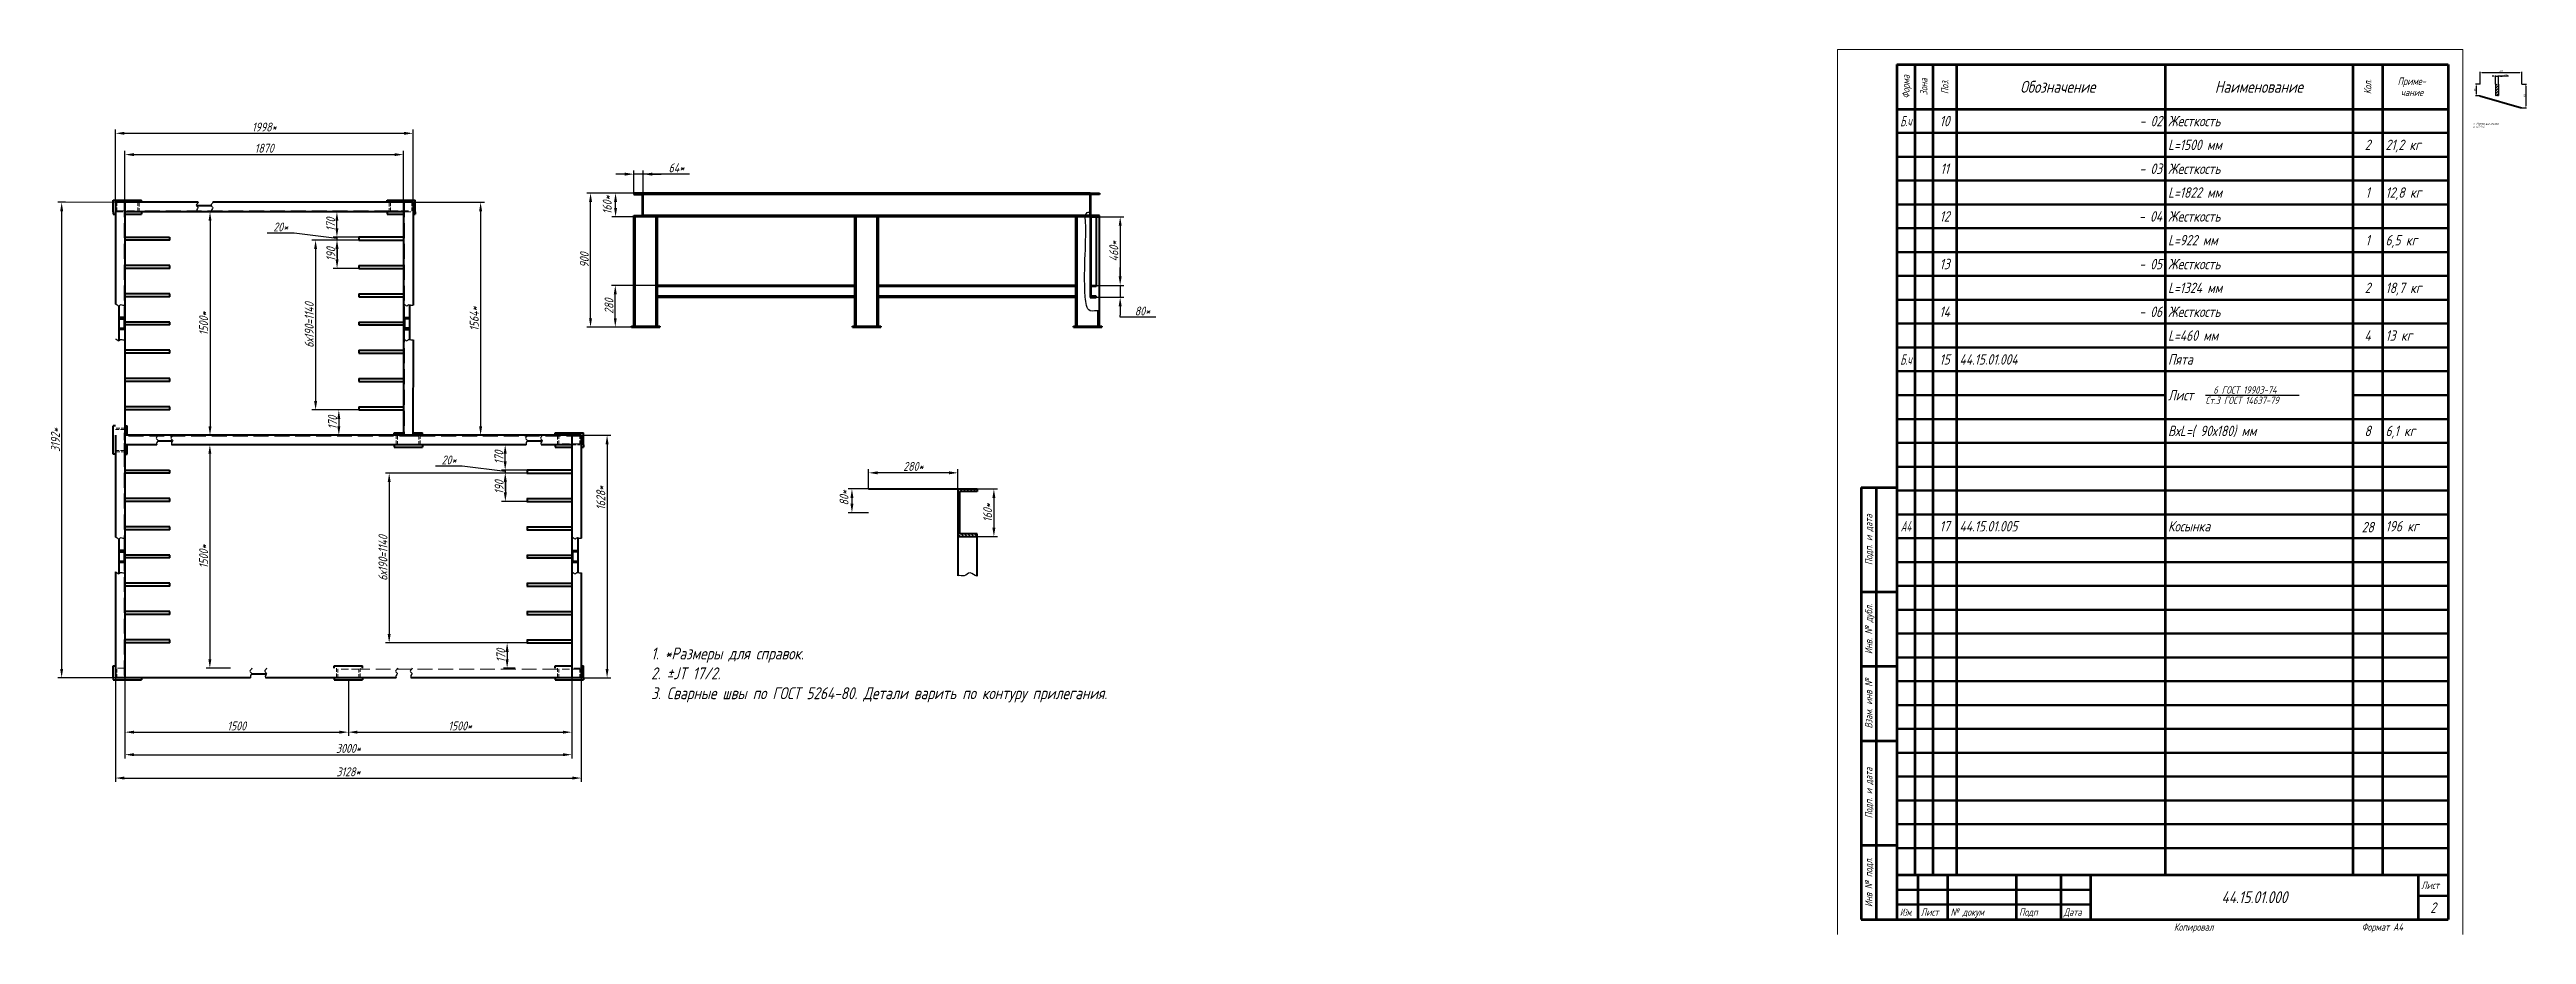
# Model space of a CAD drawing. Header units: millimetres. Extents: x -80926 to 207199, y -554506 to -32322.
# Drawn here: x -14804 to 1826, y -291589 to -285649 of the extents above; entities that cross this region are included whole.
import ezdxf
from ezdxf.enums import TextEntityAlignment as Align

# ---------------------------------------------------------------- set-up
doc = ezdxf.new("R2010")
doc.units = ezdxf.units.MM
doc.linetypes.add('GOST2.303 4', pattern=[7, 5, -2, 0])
for name, color, linetype, lineweight in [('DIM', 5, 'Continuous', 15), ('Hidden', 50, 'GOST2.303 4', 15), ('KORP', 200, 'Continuous', 40)]:
    doc.layers.add(name, color=color, linetype=linetype, lineweight=lineweight)
doc.styles.add('GOST 2.304', font='CS_Gost2304.shx', dxfattribs={"oblique": 15})
doc.dimstyles.new('GOST', dxfattribs={"dimscale": 0, "dimtxt": 3, "dimasz": 3, "dimexe": 1.25, "dimexo": 0, "dimtad": 1, "dimtoh": 1, "dimdec": 3, "dimtxsty": 'GOST 2.304', "dimcen": 5, "dimadec": 3, "dimazin": 2, "dimtfac": 0.75, "dimtdec": 4, "dimtmove": 1, "dimatfit": 3, "dimfxl": 0, "dimtolj": 1, "dimarcsym": 0})

msp = doc.modelspace()

# ---------------------------------------------------------------- texts
at = {"color": 7, "linetype": 'Continuous', "ltscale": 20, "style": 'GOST 2.304', "oblique": 15}
for s, p in [('Форма', (-2340.6882, -285898.7465)), ('Зона', (-2220.6882, -285898.7465)), ('Поз.', (-2080.6882, -285898.7465)), ('Кол.', (759.3118, -285898.7465)), ('Подп. и дата', (-2590.6882, -288938.7465)), ('Инв. № дубл.', (-2590.6882, -289538.7465)), ('Взам. инв №', (-2590.6882, -290038.7465)), ('Подп. и дата', (-2590.6882, -290638.7465)), ('Инв № подл.', (-2590.6882, -291238.7465))]:
    msp.add_text(s, height=50, rotation=90, dxfattribs=at).set_placement(p, align=Align.MIDDLE_CENTER)
for s, height, p in [('Обозначение ', 80, (-1300.6882, -285898.7465)), ('Наименование', 80, (29.3118, -285898.7465)), ('10', 70, (-2080.6882, -286128.7465)), ('2', 70, (759.3118, -286288.7465)), ('11', 70, (-2080.6882, -286448.7465)), ('1', 70, (759.3118, -286608.7465)), ('12', 70, (-2080.6882, -286768.7465)), ('1', 70, (759.3118, -286928.7465)), ('13', 70, (-2080.6882, -287088.7465)), ('2', 70, (759.3118, -287248.7465)), ('14', 70, (-2080.6882, -287408.7465)), ('4', 70, (759.3118, -287568.7465)), ('15', 70, (-2080.6882, -287728.7465)), ('8', 70, (759.3118, -288208.7465)), ('17', 70, (-2080.6882, -288848.7465)), ('28', 70, (760.1117, -288854.8754)), ('44.15.01.000', 80, (-0.6882, -291338.7465)), ('2', 70, (1199.3118, -291408.7465))]:
    msp.add_text(s, height=height, dxfattribs=at).set_placement(p, align=Align.MIDDLE_CENTER)
for s, height, p in [('Приме-', 50, (961.1868, -285886.2465)), ('чание', 50, (982.1227, -285961.2465)), ('Лист ', 70, (-580.6882, -288003.7465)), ('Ст.3 ГОСТ 14637-79', 49, (-328.6882, -288028.2465)), ('6 ГОСТ 19903-74', 49, (-276.186, -287958.2465))]:
    msp.add_text(s, height=height, dxfattribs=at).set_placement(p)
at = {"color": 7, "linetype": 'Continuous', "ltscale": 20, "style": 'GOST 2.304', "oblique": 15, "width": 0.751184}
for s, p in [('Б.ч', (-2340.6882, -286128.7465)), ('Б.ч', (-2340.6882, -287728.7465)), ('А4', (-2340.6882, -288848.7465))]:
    msp.add_text(s, height=70, dxfattribs=at).set_placement(p, align=Align.MIDDLE_CENTER)
at = {"color": 7, "linetype": 'Continuous', "ltscale": 20, "style": 'GOST 2.304', "oblique": 15}
for s, p in [('- 02', (-620.6882, -286128.7465)), ('- 03', (-620.6882, -286448.7465)), ('- 04', (-620.6882, -286768.7465)), ('- 05', (-620.6882, -287088.7465)), ('- 06', (-620.6882, -287408.7465))]:
    msp.add_text(s, height=70, dxfattribs=at).set_placement(p, align=Align.MIDDLE_RIGHT)
for s, height, p in [('Жесткость', 70, (-580.6882, -286128.7465)), ('L=1500 мм', 70, (-580.6882, -286288.7465)), ('21,2 кг', 70, (879.3118, -286288.7465)), ('Жесткость', 70, (-580.6882, -286448.7465)), ('L=1822 мм', 70, (-580.6882, -286608.7465)), ('12,8 кг', 70, (879.3118, -286608.7465)), ('Жесткость', 70, (-580.6882, -286768.7465)), ('L=922 мм', 70, (-580.6882, -286928.7465)), ('6,5 кг', 70, (879.3118, -286928.7465)), ('Жесткость', 70, (-580.6882, -287088.7465)), ('L=1324 мм', 70, (-580.6882, -287248.7465)), ('18,7 кг', 70, (879.3118, -287248.7465)), ('Жесткость', 70, (-580.6882, -287408.7465)), ('L=460 мм', 70, (-580.6882, -287568.7465)), ('13 кг', 70, (879.3118, -287568.7465)), ('44.15.01.004', 70, (-1980.6882, -287728.7465)), ('Пята', 70, (-580.6882, -287728.7465)), ('BхL=( 90х180) мм', 70, (-580.6882, -288208.7465)), ('6,1 кг', 70, (879.3118, -288208.7465)), ('44.15.01.005', 70, (-1980.6882, -288848.7465)), ('Косынка', 70, (-580.6882, -288848.7465)), ('196 кг', 70, (879.3118, -288848.7465)), ('№ докум', 50, (-2040.6882, -291438.7465)), ('Подп', 50, (-1580.6882, -291438.7465)), ('Копировал', 50, (-540.6882, -291538.7465)), ('Формат А4', 50, (719.3118, -291538.7465))]:
    msp.add_text(s, height=height, dxfattribs=at).set_placement(p, align=Align.MIDDLE_LEFT)
for s, width, p in [('Лист', 0.90868, (1119.3118, -291258.7465)), ('Изм.', 0.644882, (-2380.6882, -291438.7465)), ('Лист', 0.90868, (-2240.6882, -291438.7465)), ('Дата', 0.816995, (-1280.6882, -291438.7465))]:
    msp.add_text(s, height=50, dxfattribs=dict(at, width=width)).set_placement(p, align=Align.MIDDLE_LEFT)
at = {"layer": 'KORP', "ltscale": 20, "attachment_point": 1, "style": 'GOST 2.304'}
for s, insert, char_height, width in [('1. *Размер для справок.\\P2. %%PJT17/2.', (1468.971, -286140.6805), 12, 427.966666), ('1. *Размеры для справок.\\P2. %%PJT 17/2.\\P3. Сварные швы по ГОСТ 5264-80. Детали варить по контуру прилегания.', (-10765.3276, -289662.7762), 80, 3559.220934)]:
    msp.add_mtext(s, dxfattribs=dict(at, insert=insert, char_height=char_height, width=width))

# ---------------------------------------------------------------- blocks, each defined once
blk = doc.blocks.new('*D142')
at = {"layer": 'Defpoints', "color": 0, "ltscale": 20}
for p in [(-12428, -286354), (-14298, -286674), (-12428, -286674)]:
    blk.add_point(p, dxfattribs=at)
at = {"layer": 'DIM', "color": 0, "lineweight": -2, "ltscale": 20}
for p, q in [((-14298, -286674), (-14298, -286329)), ((-14238, -286354), (-12488, -286354)), ((-12428, -286674), (-12428, -286329))]:
    blk.add_line(p, q, dxfattribs=at)
at = {"layer": 'DIM', "color": 0, "ltscale": 20}
for points in [[(-14238, -286344), (-14238, -286364), (-14298, -286354)], [(-12488, -286344), (-12488, -286364), (-12428, -286354)]]:
    blk.add_solid(points, dxfattribs=at)
at = {"layer": 'DIM', "color": 0, "ltscale": 20, "insert": (-13363, -286311), "char_height": 60, "attachment_point": 5, "style": 'GOST 2.304'}
blk.add_mtext('\\A1;1870', dxfattribs=at)
blk = doc.blocks.new('*D143')
at = {"layer": 'Defpoints', "color": 0, "ltscale": 20}
for p in [(-14298, -289866), (-11298, -289866), (-11298, -290382)]:
    blk.add_point(p, dxfattribs=at)
at = {"layer": 'DIM', "color": 0, "lineweight": -2, "ltscale": 20}
for p, q in [((-14298, -289866), (-14298, -290407)), ((-11298, -289866), (-11298, -290407)), ((-14238, -290382), (-11358, -290382))]:
    blk.add_line(p, q, dxfattribs=at)
at = {"layer": 'DIM', "color": 0, "ltscale": 20}
for points in [[(-14238, -290372), (-14238, -290392), (-14298, -290382)], [(-11358, -290372), (-11358, -290392), (-11298, -290382)]]:
    blk.add_solid(points, dxfattribs=at)
at = {"layer": 'DIM', "color": 0, "ltscale": 20, "insert": (-12798, -290340), "char_height": 60, "attachment_point": 5, "style": 'GOST 2.304'}
blk.add_mtext('\\A1;3000*', dxfattribs=at)
blk = doc.blocks.new('*D144')
at = {"layer": 'Defpoints', "color": 0, "ltscale": 20}
for p in [(-12875, -286738), (-12728, -286738), (-12728, -286908)]:
    blk.add_point(p, dxfattribs=at)
at = {"layer": 'DIM', "color": 0, "lineweight": -2, "ltscale": 20}
for p, q in [((-12728, -286738), (-12900, -286738)), ((-12875, -286848), (-12875, -286798)), ((-12728, -286908), (-12900, -286908))]:
    blk.add_line(p, q, dxfattribs=at)
at = {"layer": 'DIM', "color": 0, "ltscale": 20}
for points in [[(-12885, -286798), (-12865, -286798), (-12875, -286738)], [(-12885, -286848), (-12865, -286848), (-12875, -286908)]]:
    blk.add_solid(points, dxfattribs=at)
at = {"layer": 'DIM', "color": 0, "ltscale": 20, "insert": (-12917, -286823), "char_height": 60, "attachment_point": 5, "rotation": 90, "style": 'GOST 2.304'}
blk.add_mtext('\\A1;170', dxfattribs=at)
blk = doc.blocks.new('*D145')
at = {"layer": 'Defpoints', "color": 0, "ltscale": 20}
for p in [(-12875, -286928), (-12729, -286928), (-12728, -286908)]:
    blk.add_point(p, dxfattribs=at)
at = {"layer": 'DIM', "color": 0, "lineweight": -2, "ltscale": 20}
for p, q in [((-12875, -286848), (-12875, -286788)), ((-13163, -286882), (-13344, -286882)), ((-12875, -286918), (-13163, -286882)), ((-12728, -286908), (-12900, -286908)), ((-12729, -286928), (-12900, -286928)), ((-12875, -286908), (-12875, -286928)), ((-12875, -286908), (-12875, -286928)), ((-12875, -286988), (-12875, -287048))]:
    blk.add_line(p, q, dxfattribs=at)
at = {"layer": 'DIM', "color": 0, "ltscale": 20}
for points in [[(-12885, -286848), (-12865, -286848), (-12875, -286908)], [(-12885, -286988), (-12865, -286988), (-12875, -286928)]]:
    blk.add_solid(points, dxfattribs=at)
at = {"layer": 'DIM', "color": 0, "ltscale": 20, "insert": (-13253, -286840), "char_height": 60, "attachment_point": 5, "style": 'GOST 2.304'}
blk.add_mtext('\\A1;20*', dxfattribs=at)
blk = doc.blocks.new('*D146')
at = {"layer": 'Defpoints', "color": 0, "ltscale": 20}
for p in [(-12728, -286928), (-12874, -287118), (-12729, -287118)]:
    blk.add_point(p, dxfattribs=at)
at = {"layer": 'DIM', "color": 0, "lineweight": -2, "ltscale": 20}
for p, q in [((-12728, -286928), (-12899, -286928)), ((-12874, -286988), (-12874, -287058)), ((-12729, -287118), (-12899, -287118))]:
    blk.add_line(p, q, dxfattribs=at)
at = {"layer": 'DIM', "color": 0, "ltscale": 20}
for points in [[(-12884, -286988), (-12864, -286988), (-12874, -286928)], [(-12884, -287058), (-12864, -287058), (-12874, -287118)]]:
    blk.add_solid(points, dxfattribs=at)
at = {"layer": 'DIM', "color": 0, "ltscale": 20, "insert": (-12916, -287023), "char_height": 60, "attachment_point": 5, "rotation": 90, "style": 'GOST 2.304'}
blk.add_mtext('\\A1;190', dxfattribs=at)
blk = doc.blocks.new('*D147')
at = {"layer": 'Defpoints', "color": 0, "ltscale": 20}
for p in [(-12728, -286928), (-13018, -288068), (-12728, -288068)]:
    blk.add_point(p, dxfattribs=at)
at = {"layer": 'DIM', "color": 0, "lineweight": -2, "ltscale": 20}
for p, q in [((-12728, -286928), (-13043, -286928)), ((-13018, -286988), (-13018, -288008)), ((-12728, -288068), (-13043, -288068))]:
    blk.add_line(p, q, dxfattribs=at)
at = {"layer": 'DIM', "color": 0, "ltscale": 20}
for points in [[(-13028, -286988), (-13008, -286988), (-13018, -286928)], [(-13028, -288008), (-13008, -288008), (-13018, -288068)]]:
    blk.add_solid(points, dxfattribs=at)
at = {"layer": 'DIM', "color": 0, "ltscale": 20, "insert": (-13061, -287498), "char_height": 60, "attachment_point": 5, "rotation": 90, "style": 'GOST 2.304'}
blk.add_mtext('\\A1;6х190=1140', dxfattribs=at)
blk = doc.blocks.new('*D148')
at = {"layer": 'Defpoints', "color": 0, "ltscale": 20}
for p in [(-12728, -288068), (-12862, -288238), (-12809, -288238)]:
    blk.add_point(p, dxfattribs=at)
at = {"layer": 'DIM', "color": 0, "lineweight": -2, "ltscale": 20}
for p, q in [((-12728, -288068), (-12887, -288068)), ((-12862, -288128), (-12862, -288178)), ((-12809, -288238), (-12887, -288238))]:
    blk.add_line(p, q, dxfattribs=at)
at = {"layer": 'DIM', "color": 0, "ltscale": 20}
for points in [[(-12872, -288128), (-12852, -288128), (-12862, -288068)], [(-12872, -288178), (-12852, -288178), (-12862, -288238)]]:
    blk.add_solid(points, dxfattribs=at)
at = {"layer": 'DIM', "color": 0, "ltscale": 20, "insert": (-12904, -288153), "char_height": 60, "attachment_point": 5, "rotation": 90, "style": 'GOST 2.304'}
blk.add_mtext('\\A1;170', dxfattribs=at)
blk = doc.blocks.new('*D149')
at = {"layer": 'Defpoints', "color": 0, "ltscale": 20}
for p in [(-11745, -288302), (-11745, -288302), (-11598, -288472)]:
    blk.add_point(p, dxfattribs=at)
at = {"layer": 'DIM', "color": 0, "lineweight": -2, "ltscale": 20}
for p, q in [((-11745, -288302), (-11770, -288302)), ((-11745, -288412), (-11745, -288362)), ((-11598, -288472), (-11770, -288472))]:
    blk.add_line(p, q, dxfattribs=at)
at = {"layer": 'DIM', "color": 0, "ltscale": 20}
for points in [[(-11755, -288362), (-11735, -288362), (-11745, -288302)], [(-11755, -288412), (-11735, -288412), (-11745, -288472)]]:
    blk.add_solid(points, dxfattribs=at)
at = {"layer": 'DIM', "color": 0, "ltscale": 20, "insert": (-11787, -288387), "char_height": 60, "attachment_point": 5, "rotation": 90, "style": 'GOST 2.304'}
blk.add_mtext('\\A1;170', dxfattribs=at)
blk = doc.blocks.new('*D150')
at = {"layer": 'Defpoints', "color": 0, "ltscale": 20}
for p in [(-11745, -288492), (-11599, -288492), (-11598, -288472)]:
    blk.add_point(p, dxfattribs=at)
at = {"layer": 'DIM', "color": 0, "lineweight": -2, "ltscale": 20}
for p, q in [((-11745, -288412), (-11745, -288352)), ((-12033, -288446), (-12214, -288446)), ((-11745, -288482), (-12033, -288446)), ((-11598, -288472), (-11770, -288472)), ((-11599, -288492), (-11770, -288492)), ((-11745, -288472), (-11745, -288492)), ((-11745, -288472), (-11745, -288492)), ((-11745, -288552), (-11745, -288612))]:
    blk.add_line(p, q, dxfattribs=at)
at = {"layer": 'DIM', "color": 0, "ltscale": 20}
for points in [[(-11755, -288412), (-11735, -288412), (-11745, -288472)], [(-11755, -288552), (-11735, -288552), (-11745, -288492)]]:
    blk.add_solid(points, dxfattribs=at)
at = {"layer": 'DIM', "color": 0, "ltscale": 20, "insert": (-12123, -288404), "char_height": 60, "attachment_point": 5, "style": 'GOST 2.304'}
blk.add_mtext('\\A1;20*', dxfattribs=at)
blk = doc.blocks.new('*D151')
at = {"layer": 'Defpoints', "color": 0, "ltscale": 20}
for p in [(-11598, -288492), (-11744, -288682), (-11599, -288682)]:
    blk.add_point(p, dxfattribs=at)
at = {"layer": 'DIM', "color": 0, "lineweight": -2, "ltscale": 20}
for p, q in [((-11598, -288492), (-11769, -288492)), ((-11599, -288682), (-11769, -288682)), ((-11744, -288552), (-11744, -288622))]:
    blk.add_line(p, q, dxfattribs=at)
at = {"layer": 'DIM', "color": 0, "ltscale": 20}
for points in [[(-11754, -288552), (-11734, -288552), (-11744, -288492)], [(-11754, -288622), (-11734, -288622), (-11744, -288682)]]:
    blk.add_solid(points, dxfattribs=at)
at = {"layer": 'DIM', "color": 0, "ltscale": 20, "insert": (-11786, -288587), "char_height": 60, "attachment_point": 5, "rotation": 90, "style": 'GOST 2.304'}
blk.add_mtext('\\A1;190', dxfattribs=at)
blk = doc.blocks.new('*D152')
at = {"layer": 'Defpoints', "color": 0, "ltscale": 20}
for p in [(-11598, -288492), (-12524, -289632), (-11598, -289632)]:
    blk.add_point(p, dxfattribs=at)
at = {"layer": 'DIM', "color": 0, "lineweight": -2, "ltscale": 20}
for p, q in [((-11598, -288492), (-12549, -288492)), ((-12524, -288552), (-12524, -289572)), ((-11598, -289632), (-12549, -289632))]:
    blk.add_line(p, q, dxfattribs=at)
at = {"layer": 'DIM', "color": 0, "ltscale": 20}
for points in [[(-12534, -288552), (-12514, -288552), (-12524, -288492)], [(-12534, -289572), (-12514, -289572), (-12524, -289632)]]:
    blk.add_solid(points, dxfattribs=at)
at = {"layer": 'DIM', "color": 0, "ltscale": 20, "insert": (-12566, -289062), "char_height": 60, "attachment_point": 5, "rotation": 90, "style": 'GOST 2.304'}
blk.add_mtext('\\A1;6х190=1140', dxfattribs=at)
blk = doc.blocks.new('*D153')
at = {"layer": 'Defpoints', "color": 0, "ltscale": 20}
for p in [(-11598, -289632), (-11732, -289802), (-11679, -289802)]:
    blk.add_point(p, dxfattribs=at)
at = {"layer": 'DIM', "color": 0, "lineweight": -2, "ltscale": 20}
for p, q in [((-11598, -289632), (-11757, -289632)), ((-11732, -289692), (-11732, -289742)), ((-11679, -289802), (-11757, -289802))]:
    blk.add_line(p, q, dxfattribs=at)
at = {"layer": 'DIM', "color": 0, "ltscale": 20}
for points in [[(-11742, -289692), (-11722, -289692), (-11732, -289632)], [(-11742, -289742), (-11722, -289742), (-11732, -289802)]]:
    blk.add_solid(points, dxfattribs=at)
at = {"layer": 'DIM', "color": 0, "ltscale": 20, "insert": (-11774, -289717), "char_height": 60, "attachment_point": 5, "rotation": 90, "style": 'GOST 2.304'}
blk.add_mtext('\\A1;170', dxfattribs=at)
blk = doc.blocks.new('*D154')
at = {"layer": 'Defpoints', "color": 0, "ltscale": 20}
for p in [(-14698, -286674), (-14723, -289866), (-14362, -289866)]:
    blk.add_point(p, dxfattribs=at)
at = {"layer": 'DIM', "color": 0, "lineweight": -2, "ltscale": 20}
for p, q in [((-14698, -286674), (-14748, -286674)), ((-14723, -286734), (-14723, -289806)), ((-14362, -289866), (-14748, -289866))]:
    blk.add_line(p, q, dxfattribs=at)
at = {"layer": 'DIM', "color": 0, "ltscale": 20}
for points in [[(-14733, -286734), (-14713, -286734), (-14723, -286674)], [(-14733, -289806), (-14713, -289806), (-14723, -289866)]]:
    blk.add_solid(points, dxfattribs=at)
at = {"layer": 'DIM', "color": 0, "ltscale": 20, "insert": (-14765, -288270), "char_height": 60, "attachment_point": 5, "rotation": 90, "style": 'GOST 2.304'}
blk.add_mtext('\\A1;3192*', dxfattribs=at)
blk = doc.blocks.new('*D155')
at = {"layer": 'Defpoints', "color": 0, "ltscale": 20}
for p in [(-12364, -286674), (-12364, -288238), (-11910, -288238)]:
    blk.add_point(p, dxfattribs=at)
at = {"layer": 'DIM', "color": 0, "lineweight": -2, "ltscale": 20}
for p, q in [((-12364, -286674), (-11885, -286674)), ((-11910, -286734), (-11910, -288178)), ((-12364, -288238), (-11885, -288238))]:
    blk.add_line(p, q, dxfattribs=at)
at = {"layer": 'DIM', "color": 0, "ltscale": 20}
for points in [[(-11920, -286734), (-11900, -286734), (-11910, -286674)], [(-11920, -288178), (-11900, -288178), (-11910, -288238)]]:
    blk.add_solid(points, dxfattribs=at)
at = {"layer": 'DIM', "color": 0, "ltscale": 20, "insert": (-11953, -287456), "char_height": 60, "attachment_point": 5, "rotation": 90, "style": 'GOST 2.304'}
blk.add_mtext('\\A1;1564*', dxfattribs=at)
blk = doc.blocks.new('*D156')
at = {"layer": 'Defpoints', "color": 0, "ltscale": 20}
for p in [(-11234, -288238), (-11234, -289866), (-11061, -289866)]:
    blk.add_point(p, dxfattribs=at)
at = {"layer": 'DIM', "color": 0, "lineweight": -2, "ltscale": 20}
for p, q in [((-11234, -288238), (-11036, -288238)), ((-11061, -288298), (-11061, -289806)), ((-11234, -289866), (-11036, -289866))]:
    blk.add_line(p, q, dxfattribs=at)
at = {"layer": 'DIM', "color": 0, "ltscale": 20}
for points in [[(-11071, -288298), (-11051, -288298), (-11061, -288238)], [(-11071, -289806), (-11051, -289806), (-11061, -289866)]]:
    blk.add_solid(points, dxfattribs=at)
at = {"layer": 'DIM', "color": 0, "ltscale": 20, "insert": (-11103, -288659), "char_height": 60, "attachment_point": 5, "rotation": 90, "style": 'GOST 2.304'}
blk.add_mtext('\\A1;1628*', dxfattribs=at)
blk = doc.blocks.new('*D157')
at = {"layer": 'Defpoints', "color": 0, "ltscale": 20}
for p in [(-12364, -286211), (-14362, -286674), (-12364, -286674)]:
    blk.add_point(p, dxfattribs=at)
at = {"layer": 'DIM', "color": 0, "lineweight": -2, "ltscale": 20}
for p, q in [((-14362, -286674), (-14362, -286186)), ((-12364, -286674), (-12364, -286186)), ((-14302, -286211), (-12424, -286211))]:
    blk.add_line(p, q, dxfattribs=at)
at = {"layer": 'DIM', "color": 0, "ltscale": 20}
for points in [[(-14302, -286201), (-14302, -286221), (-14362, -286211)], [(-12424, -286201), (-12424, -286221), (-12364, -286211)]]:
    blk.add_solid(points, dxfattribs=at)
at = {"layer": 'DIM', "color": 0, "ltscale": 20, "insert": (-13363, -286169), "char_height": 60, "attachment_point": 5, "style": 'GOST 2.304'}
blk.add_mtext('\\A1;1998*', dxfattribs=at)
blk = doc.blocks.new('*D158')
at = {"layer": 'Defpoints', "color": 0, "ltscale": 20}
for p in [(-14362, -289866), (-11234, -289866), (-11234, -290539)]:
    blk.add_point(p, dxfattribs=at)
at = {"layer": 'DIM', "color": 0, "lineweight": -2, "ltscale": 20}
for p, q in [((-14362, -289866), (-14362, -290564)), ((-11234, -289866), (-11234, -290564)), ((-14302, -290539), (-11294, -290539))]:
    blk.add_line(p, q, dxfattribs=at)
at = {"layer": 'DIM', "color": 0, "ltscale": 20}
for points in [[(-14302, -290529), (-14302, -290549), (-14362, -290539)], [(-11294, -290529), (-11294, -290549), (-11234, -290539)]]:
    blk.add_solid(points, dxfattribs=at)
at = {"layer": 'DIM', "color": 0, "ltscale": 20, "insert": (-12798, -290497), "char_height": 60, "attachment_point": 5, "style": 'GOST 2.304'}
blk.add_mtext('\\A1;3128*', dxfattribs=at)
blk = doc.blocks.new('*D159')
at = {"layer": 'Defpoints', "color": 0, "ltscale": 20}
for p in [(-13651, -286738), (-13727, -288238), (-13606, -288238)]:
    blk.add_point(p, dxfattribs=at)
at = {"layer": 'DIM', "color": 0, "lineweight": -2, "ltscale": 20}
for p, q in [((-13651, -286738), (-13752, -286738)), ((-13727, -286798), (-13727, -288178)), ((-13606, -288238), (-13752, -288238))]:
    blk.add_line(p, q, dxfattribs=at)
at = {"layer": 'DIM', "color": 0, "ltscale": 20}
for points in [[(-13737, -286798), (-13717, -286798), (-13727, -286738)], [(-13737, -288178), (-13717, -288178), (-13727, -288238)]]:
    blk.add_solid(points, dxfattribs=at)
at = {"layer": 'DIM', "color": 0, "ltscale": 20, "insert": (-13770, -287488), "char_height": 60, "attachment_point": 5, "rotation": 90, "style": 'GOST 2.304'}
blk.add_mtext('\\A1;1500*', dxfattribs=at)
blk = doc.blocks.new('*D160')
at = {"layer": 'Defpoints', "color": 0, "ltscale": 20}
for p in [(-11604, -288302), (-13728, -289802), (-13590, -289802)]:
    blk.add_point(p, dxfattribs=at)
at = {"layer": 'DIM', "color": 0, "lineweight": -2, "ltscale": 20}
for p, q in [((-11604, -288302), (-13753, -288302)), ((-13728, -288362), (-13728, -289742)), ((-13590, -289802), (-13753, -289802))]:
    blk.add_line(p, q, dxfattribs=at)
at = {"layer": 'DIM', "color": 0, "ltscale": 20}
for points in [[(-13738, -288362), (-13718, -288362), (-13728, -288302)], [(-13738, -289742), (-13718, -289742), (-13728, -289802)]]:
    blk.add_solid(points, dxfattribs=at)
at = {"layer": 'DIM', "color": 0, "ltscale": 20, "insert": (-13770, -289052), "char_height": 60, "attachment_point": 5, "rotation": 90, "style": 'GOST 2.304'}
blk.add_mtext('\\A1;1500*', dxfattribs=at)
blk = doc.blocks.new('*D161')
at = {"layer": 'Defpoints', "color": 0, "ltscale": 20}
for p in [(-8577, -288598), (-8577, -288918), (-8464, -288918)]:
    blk.add_point(p, dxfattribs=at)
at = {"layer": 'DIM', "color": 0, "lineweight": -2, "ltscale": 20}
for p, q in [((-8577, -288598), (-8439, -288598)), ((-8464, -288658), (-8464, -288858)), ((-8577, -288918), (-8439, -288918))]:
    blk.add_line(p, q, dxfattribs=at)
at = {"layer": 'DIM', "color": 0, "ltscale": 20}
for points in [[(-8474, -288658), (-8454, -288658), (-8464, -288598)], [(-8474, -288858), (-8454, -288858), (-8464, -288918)]]:
    blk.add_solid(points, dxfattribs=at)
at = {"layer": 'DIM', "color": 0, "ltscale": 20, "insert": (-8506, -288758), "char_height": 60, "attachment_point": 5, "rotation": 90, "style": 'GOST 2.304'}
blk.add_mtext('\\A1;160*', dxfattribs=at)
blk = doc.blocks.new('*D162')
at = {"layer": 'Defpoints', "color": 0, "ltscale": 20}
for p in [(-9305, -288598), (-9417, -288758), (-9305, -288758)]:
    blk.add_point(p, dxfattribs=at)
at = {"layer": 'DIM', "color": 0, "lineweight": -2, "ltscale": 20}
for p, q in [((-9305, -288598), (-9442, -288598)), ((-9417, -288658), (-9417, -288698)), ((-9305, -288758), (-9442, -288758))]:
    blk.add_line(p, q, dxfattribs=at)
at = {"layer": 'DIM', "color": 0, "ltscale": 20}
for points in [[(-9427, -288658), (-9407, -288658), (-9417, -288598)], [(-9427, -288698), (-9407, -288698), (-9417, -288758)]]:
    blk.add_solid(points, dxfattribs=at)
at = {"layer": 'DIM', "color": 0, "ltscale": 20, "insert": (-9470, -288658), "char_height": 60, "attachment_point": 5, "rotation": 90, "style": 'GOST 2.304'}
blk.add_mtext('\\A1;80*', dxfattribs=at)
blk = doc.blocks.new('*D163')
at = {"layer": 'Defpoints', "color": 0, "ltscale": 20}
for p in [(-9305, -288490), (-9305, -288598), (-8705, -288598)]:
    blk.add_point(p, dxfattribs=at)
at = {"layer": 'DIM', "color": 0, "lineweight": -2, "ltscale": 20}
for p, q in [((-9305, -288598), (-9305, -288465)), ((-8765, -288490), (-9245, -288490)), ((-8705, -288598), (-8705, -288465))]:
    blk.add_line(p, q, dxfattribs=at)
at = {"layer": 'DIM', "color": 0, "ltscale": 20}
for points in [[(-9245, -288480), (-9245, -288500), (-9305, -288490)], [(-8765, -288480), (-8765, -288500), (-8705, -288490)]]:
    blk.add_solid(points, dxfattribs=at)
at = {"layer": 'DIM', "color": 0, "ltscale": 20, "insert": (-9005, -288447), "char_height": 60, "attachment_point": 5, "style": 'GOST 2.304'}
blk.add_mtext('\\A1;280*', dxfattribs=at)
blk = doc.blocks.new('*D164')
at = {"layer": 'Defpoints', "color": 0, "ltscale": 20}
for p in [(-11006, -287232), (-10722, -287232), (-10897, -287512)]:
    blk.add_point(p, dxfattribs=at)
at = {"layer": 'DIM', "color": 0, "lineweight": -2, "ltscale": 20}
for p, q in [((-10722, -287232), (-11031, -287232)), ((-11006, -287452), (-11006, -287292)), ((-10897, -287512), (-11031, -287512))]:
    blk.add_line(p, q, dxfattribs=at)
at = {"layer": 'DIM', "color": 0, "ltscale": 20}
for points in [[(-11016, -287292), (-10996, -287292), (-11006, -287232)], [(-11016, -287452), (-10996, -287452), (-11006, -287512)]]:
    blk.add_solid(points, dxfattribs=at)
at = {"layer": 'DIM', "color": 0, "ltscale": 20, "insert": (-11048, -287372), "char_height": 60, "attachment_point": 5, "rotation": 90, "style": 'GOST 2.304'}
blk.add_mtext('\\A1;280', dxfattribs=at)
blk = doc.blocks.new('*D165')
at = {"layer": 'Defpoints', "color": 0, "ltscale": 20}
for p in [(-11172, -286612), (-10882, -286612), (-10897, -287512)]:
    blk.add_point(p, dxfattribs=at)
at = {"layer": 'DIM', "color": 0, "lineweight": -2, "ltscale": 20}
for p, q in [((-10882, -286612), (-11197, -286612)), ((-11172, -287452), (-11172, -286672)), ((-10897, -287512), (-11197, -287512))]:
    blk.add_line(p, q, dxfattribs=at)
at = {"layer": 'DIM', "color": 0, "ltscale": 20}
for points in [[(-11182, -286672), (-11162, -286672), (-11172, -286612)], [(-11182, -287452), (-11162, -287452), (-11172, -287512)]]:
    blk.add_solid(points, dxfattribs=at)
at = {"layer": 'DIM', "color": 0, "ltscale": 20, "insert": (-11214, -287062), "char_height": 60, "attachment_point": 5, "rotation": 90, "style": 'GOST 2.304'}
blk.add_mtext('\\A1;900', dxfattribs=at)
blk = doc.blocks.new('*D166')
at = {"layer": 'Defpoints', "color": 0, "ltscale": 20}
for p in [(-11004, -286612), (-10882, -286612), (-10882, -286772)]:
    blk.add_point(p, dxfattribs=at)
at = {"layer": 'DIM', "color": 0, "lineweight": -2, "ltscale": 20}
for p, q in [((-10882, -286612), (-11029, -286612)), ((-11004, -286712), (-11004, -286672)), ((-10882, -286772), (-11029, -286772))]:
    blk.add_line(p, q, dxfattribs=at)
at = {"layer": 'DIM', "color": 0, "ltscale": 20}
for points in [[(-11014, -286672), (-10994, -286672), (-11004, -286612)], [(-11014, -286712), (-10994, -286712), (-11004, -286772)]]:
    blk.add_solid(points, dxfattribs=at)
at = {"layer": 'DIM', "color": 0, "ltscale": 20, "insert": (-11060, -286692), "char_height": 60, "attachment_point": 5, "rotation": 90, "style": 'GOST 2.304'}
blk.add_mtext('\\A1;160*', dxfattribs=at)
blk = doc.blocks.new('*D167')
at = {"layer": 'Defpoints', "color": 0, "ltscale": 20}
for p in [(-10882, -286485), (-10882, -286612), (-10818, -286612)]:
    blk.add_point(p, dxfattribs=at)
at = {"layer": 'DIM', "color": 0, "lineweight": -2, "ltscale": 20}
for p, q in [((-10942, -286485), (-11002, -286485)), ((-10882, -286612), (-10882, -286460)), ((-10818, -286485), (-10882, -286485)), ((-10818, -286485), (-10882, -286485)), ((-10818, -286612), (-10818, -286460)), ((-10508, -286485), (-10818, -286485)), ((-10758, -286485), (-10698, -286485))]:
    blk.add_line(p, q, dxfattribs=at)
at = {"layer": 'DIM', "color": 0, "ltscale": 20}
for points in [[(-10942, -286475), (-10942, -286495), (-10882, -286485)], [(-10758, -286475), (-10758, -286495), (-10818, -286485)]]:
    blk.add_solid(points, dxfattribs=at)
at = {"layer": 'DIM', "color": 0, "ltscale": 20, "insert": (-10596, -286443), "char_height": 60, "attachment_point": 5, "style": 'GOST 2.304'}
blk.add_mtext('\\A1;64*', dxfattribs=at)
blk = doc.blocks.new('*D168')
at = {"layer": 'Defpoints', "color": 0, "ltscale": 20}
for p in [(-7754, -286772), (-7778, -287232), (-7616, -287232)]:
    blk.add_point(p, dxfattribs=at)
at = {"layer": 'DIM', "color": 0, "lineweight": -2, "ltscale": 20}
for p, q in [((-7754, -286772), (-7591, -286772)), ((-7616, -286832), (-7616, -287172)), ((-7778, -287232), (-7591, -287232))]:
    blk.add_line(p, q, dxfattribs=at)
at = {"layer": 'DIM', "color": 0, "ltscale": 20}
for points in [[(-7626, -286832), (-7606, -286832), (-7616, -286772)], [(-7626, -287172), (-7606, -287172), (-7616, -287232)]]:
    blk.add_solid(points, dxfattribs=at)
at = {"layer": 'DIM', "color": 0, "ltscale": 20, "insert": (-7659, -287002), "char_height": 60, "attachment_point": 5, "rotation": 90, "style": 'GOST 2.304'}
blk.add_mtext('\\A1;460*', dxfattribs=at)
blk = doc.blocks.new('*D169')
at = {"layer": 'Defpoints', "color": 0, "ltscale": 20}
for p in [(-7778, -287232), (-7778, -287312), (-7616, -287312)]:
    blk.add_point(p, dxfattribs=at)
at = {"layer": 'DIM', "color": 0, "lineweight": -2, "ltscale": 20}
for p, q in [((-7616, -287172), (-7616, -287112)), ((-7778, -287232), (-7591, -287232)), ((-7778, -287312), (-7591, -287312)), ((-7616, -287232), (-7616, -287312)), ((-7616, -287372), (-7616, -287432)), ((-7616, -287446), (-7616, -287432)), ((-7377, -287446), (-7616, -287446))]:
    blk.add_line(p, q, dxfattribs=at)
at = {"layer": 'DIM', "color": 0, "ltscale": 20}
for points in [[(-7626, -287172), (-7606, -287172), (-7616, -287232)], [(-7626, -287372), (-7606, -287372), (-7616, -287312)]]:
    blk.add_solid(points, dxfattribs=at)
at = {"layer": 'DIM', "color": 0, "ltscale": 20, "insert": (-7467, -287404), "char_height": 60, "attachment_point": 5, "style": 'GOST 2.304'}
blk.add_mtext('\\A1;80*', dxfattribs=at)
blk = doc.blocks.new('*D170')
at = {"layer": 'Defpoints', "color": 0, "ltscale": 20}
for p in [(1794, -285803), (1514, -285880), (1794, -285880)]:
    blk.add_point(p, dxfattribs=at)
at = {"layer": 'DIM', "color": 0, "lineweight": -2, "ltscale": 20}
for p, q in [((1514, -285880), (1514, -285798)), ((1526, -285803), (1782, -285803)), ((1794, -285880), (1794, -285798))]:
    blk.add_line(p, q, dxfattribs=at)
at = {"layer": 'DIM', "color": 0, "ltscale": 20}
for points in [[(1526, -285801), (1526, -285805), (1514, -285803)], [(1782, -285801), (1782, -285805), (1794, -285803)]]:
    blk.add_solid(points, dxfattribs=at)
at = {"layer": 'DIM', "color": 0, "ltscale": 20, "insert": (1654, -285795), "char_height": 12, "attachment_point": 5, "style": 'GOST 2.304'}
blk.add_mtext('\\A1;280', dxfattribs=at)
blk = doc.blocks.new('*D171')
at = {"layer": 'Defpoints', "color": 0, "ltscale": 20}
for p in [(1794, -285880), (1794, -286040), (1821, -286040)]:
    blk.add_point(p, dxfattribs=at)
at = {"layer": 'DIM', "color": 0, "lineweight": -2, "ltscale": 20}
for p, q in [((1794, -285880), (1826, -285880)), ((1794, -286040), (1826, -286040)), ((1821, -285892), (1821, -286028))]:
    blk.add_line(p, q, dxfattribs=at)
at = {"layer": 'DIM', "color": 0, "ltscale": 20}
for points in [[(1819, -285892), (1823, -285892), (1821, -285880)], [(1819, -286028), (1823, -286028), (1821, -286040)]]:
    blk.add_solid(points, dxfattribs=at)
at = {"layer": 'DIM', "color": 0, "ltscale": 20, "insert": (1812, -285960), "char_height": 12, "attachment_point": 5, "rotation": 90, "style": 'GOST 2.304'}
blk.add_mtext('\\A1;160', dxfattribs=at)
blk = doc.blocks.new('*D172')
at = {"layer": 'Defpoints', "color": 0, "ltscale": 20}
for p in [(1488, -285960), (1514, -285880), (1514, -285960)]:
    blk.add_point(p, dxfattribs=at)
at = {"layer": 'DIM', "color": 0, "lineweight": -2, "ltscale": 20}
for p, q in [((1514, -285880), (1483, -285880)), ((1514, -285960), (1483, -285960)), ((1488, -285892), (1488, -285948))]:
    blk.add_line(p, q, dxfattribs=at)
at = {"layer": 'DIM', "color": 0, "ltscale": 20}
for points in [[(1486, -285892), (1490, -285892), (1488, -285880)], [(1486, -285948), (1490, -285948), (1488, -285960)]]:
    blk.add_solid(points, dxfattribs=at)
at = {"layer": 'DIM', "color": 0, "ltscale": 20, "insert": (1480, -285920), "char_height": 12, "attachment_point": 5, "rotation": 90, "style": 'GOST 2.304'}
blk.add_mtext('\\A1;80', dxfattribs=at)
blk = doc.blocks.new('*D173')
at = {"color": 0, "lineweight": -2, "ltscale": 20}
for p, q in [((1607, -285828), (1595, -285828)), ((1619, -285880), (1619, -285823)), ((1619, -285828), (1639, -285828)), ((1619, -285828), (1639, -285828)), ((1639, -285880), (1639, -285823)), ((1705, -285828), (1639, -285828)), ((1651, -285828), (1663, -285828))]:
    blk.add_line(p, q, dxfattribs=at)
at = {"color": 0, "ltscale": 20}
for points in [[(1607, -285826), (1607, -285830), (1619, -285828)], [(1651, -285826), (1651, -285830), (1639, -285828)]]:
    blk.add_solid(points, dxfattribs=at)
at = {"layer": 'Defpoints', "color": 0, "ltscale": 20}
for p in [(1639, -285828), (1619, -285880), (1639, -285880)]:
    blk.add_point(p, dxfattribs=at)
at = {"color": 0, "ltscale": 20, "insert": (1687, -285819), "char_height": 12, "attachment_point": 5, "style": 'GOST 2.304'}
blk.add_mtext('\\A1;20*', dxfattribs=at)
blk = doc.blocks.new('*D192')
at = {"layer": 'Defpoints', "color": 0, "ltscale": 20}
for p in [(-14298, -289881), (-12798, -289881), (-12798, -290231)]:
    blk.add_point(p, dxfattribs=at)
at = {"layer": 'DIM', "color": 0, "lineweight": -2, "ltscale": 20}
for p, q in [((-14298, -289881), (-14298, -290256)), ((-12798, -289881), (-12798, -290256)), ((-14238, -290231), (-12858, -290231))]:
    blk.add_line(p, q, dxfattribs=at)
at = {"layer": 'DIM', "color": 0, "ltscale": 20}
for points in [[(-14238, -290221), (-14238, -290241), (-14298, -290231)], [(-12858, -290221), (-12858, -290241), (-12798, -290231)]]:
    blk.add_solid(points, dxfattribs=at)
at = {"layer": 'DIM', "color": 0, "ltscale": 20, "insert": (-13548, -290189), "char_height": 60, "attachment_point": 5, "style": 'GOST 2.304'}
blk.add_mtext('\\A1;1500', dxfattribs=at)
blk = doc.blocks.new('*D193')
at = {"layer": 'Defpoints', "color": 0, "ltscale": 20}
for p in [(-12798, -289881), (-11298, -289881), (-11298, -290231)]:
    blk.add_point(p, dxfattribs=at)
at = {"layer": 'DIM', "color": 0, "lineweight": -2, "ltscale": 20}
for p, q in [((-12798, -289881), (-12798, -290256)), ((-11298, -289881), (-11298, -290256)), ((-12738, -290231), (-11358, -290231))]:
    blk.add_line(p, q, dxfattribs=at)
at = {"layer": 'DIM', "color": 0, "ltscale": 20}
for points in [[(-12738, -290221), (-12738, -290241), (-12798, -290231)], [(-11358, -290221), (-11358, -290241), (-11298, -290231)]]:
    blk.add_solid(points, dxfattribs=at)
at = {"layer": 'DIM', "color": 0, "ltscale": 20, "insert": (-12048, -290189), "char_height": 60, "attachment_point": 5, "style": 'GOST 2.304'}
blk.add_mtext('\\A1;1500*', dxfattribs=at)

# ---------------------------------------------------------------- dimensions: what is measured, and where the dimension line sits
at = {"ltscale": 20}
dim = msp.add_linear_dim(base=(1639.0616, -285827.5477), p1=(1619.0616, -285880.1067), p2=(1639.0616, -285880.1067), text='20*', dimstyle='GOST', override={"dimscale": 4, "dimlfac": 1, "dimtxsty": 'GOST 2.304', "dimsah": 1, "dimtolj": 1}, dxfattribs=at)
dim.commit()
dim.dimension.update_dxf_attribs({"geometry": '*D173', "text_midpoint": (1686.9207, -285825.2425), "dimtype": 160})
at = {"layer": 'DIM', "ltscale": 20}
for base, p1, p2, override, picture, middle in [((1793.665, -285803.3413), (1513.665, -285880.1067), (1793.665, -285880.1067), {"dimscale": 4, "dimlfac": 1, "dimtxsty": 'GOST 2.304', "dimsah": 1, "dimtolj": 1}, '*D170', (1653.665, -285794.8413)), ((-12428.1253, -286353.5928), (-14298.1253, -286673.6912), (-12428.1253, -286673.9377), {"dimscale": 20, "dimsah": 1}, '*D142', (-13363.1253, -286311.0928)), ((-12798.1253, -290231.3942), (-14298.1253, -289880.6828), (-12798.1253, -289880.6828), {"dimscale": 20, "dimsah": 1}, '*D192', (-13548.1253, -290188.8942))]:
    dim = msp.add_linear_dim(base=base, p1=p1, p2=p2, dimstyle='GOST', override=override, dxfattribs=at)
    dim.commit()
    dim.dimension.update_dxf_attribs({"geometry": picture, "text_midpoint": middle})
for base, p1, p2, override, picture, middle in [((1488.4374, -285960.1067), (1513.665, -285880.1067), (1513.665, -285960.1067), {"dimscale": 4, "dimsah": 1}, '*D172', (1479.9374, -285920.1067)), ((1820.9205, -286040.1067), (1793.665, -285880.1067), (1793.665, -286040.1067), {"dimscale": 4, "dimsah": 1}, '*D171', (1812.4205, -285960.1067)), ((-11171.7366, -286612.3068), (-10896.9229, -287512.3068), (-10881.9229, -286612.3068), {"dimscale": 20, "dimsah": 1}, '*D165', (-11214.2366, -287062.3068)), ((-12874.78, -286737.6828), (-12728.1253, -286907.6828), (-12728.1253, -286737.6828), {"dimscale": 20}, '*D144', (-12917.28, -286822.6828)), ((-12873.8005, -287117.6828), (-12728.1253, -286927.6828), (-12728.7283, -287117.6828), {"dimscale": 20}, '*D146', (-12916.3005, -287022.6828)), ((-11005.9836, -287232.3068), (-10896.9229, -287512.3068), (-10721.9229, -287232.3068), {"dimscale": 20, "dimsah": 1}, '*D164', (-11048.4836, -287372.3068)), ((-12861.5109, -288237.6828), (-12728.1253, -288067.6828), (-12809.4211, -288237.6828), {"dimscale": 20, "dimlfac": 1, "dimtxsty": 'GOST 2.304', "dimsah": 1, "dimtolj": 1}, '*D148', (-12904.0109, -288152.6828)), ((-11744.78, -288301.6828), (-11598.1253, -288471.6828), (-11744.78, -288301.6828), {"dimscale": 20}, '*D149', (-11787.28, -288386.6828)), ((-11743.8005, -288681.6828), (-11598.1253, -288491.6828), (-11598.7283, -288681.6828), {"dimscale": 20}, '*D151', (-11786.3005, -288586.6828)), ((-11731.5109, -289801.6828), (-11598.1253, -289631.6828), (-11679.4211, -289801.6828), {"dimscale": 20, "dimlfac": 1, "dimtxsty": 'GOST 2.304', "dimsah": 1, "dimtolj": 1}, '*D153', (-11774.0109, -289716.6828))]:
    dim = msp.add_linear_dim(base=base, p1=p1, p2=p2, angle=90, dimstyle='GOST', override=override, dxfattribs=at)
    dim.commit()
    dim.dimension.update_dxf_attribs({"geometry": picture, "text_midpoint": middle})
for base, p1, p2, text, override, picture, middle in [((-12363.5998, -286211.2959), (-14362.1253, -286673.6828), (-12363.5998, -286674.3951), '1998*', {"dimscale": 20, "dimsah": 1}, '*D157', (-13362.8625, -286168.7959)), ((-11234.1253, -290539.3018), (-14362.1253, -289865.6828), (-11234.1253, -289865.6828), '3128*', {"dimscale": 20, "dimlfac": 1, "dimtxsty": 'GOST 2.304', "dimsah": 1, "dimtolj": 1}, '*D158', (-12798.1253, -290496.8018)), ((-11298.1253, -290382.2331), (-14298.1253, -289865.6828), (-11298.1253, -289865.6828), '3000*', {"dimscale": 20, "dimsah": 1}, '*D143', (-12798.1253, -290339.7331)), ((-11298.1253, -290231.3942), (-12798.1253, -289880.6828), (-11298.1253, -289880.6828), '1500*', {"dimscale": 20, "dimlfac": 1, "dimtxsty": 'GOST 2.304', "dimsah": 1, "dimtolj": 1}, '*D193', (-12048.1253, -290188.8942))]:
    dim = msp.add_linear_dim(base=base, p1=p1, p2=p2, text=text, dimstyle='GOST', override=override, dxfattribs=at)
    dim.commit()
    dim.dimension.update_dxf_attribs({"geometry": picture, "text_midpoint": middle})
dim = msp.add_linear_dim(base=(-10881.9229, -286485.098), p1=(-10817.9229, -286612.3068), p2=(-10881.9229, -286612.3068), text='64*', dimstyle='GOST', override={"dimscale": 20, "dimsah": 1}, dxfattribs=at)
dim.commit()
dim.dimension.update_dxf_attribs({"geometry": '*D167', "text_midpoint": (-10596.1717, -286483.294), "dimtype": 160})
for base, p1, p2, angle, text, override, picture, middle in [((-14722.5143, -289865.6828), (-14697.5143, -286673.7691), (-14362.1253, -289865.6828), 90, '3192*', {"dimscale": 20, "dimsah": 1}, '*D154', (-14765.0143, -288269.7259)), ((-11910.1955, -288237.6828), (-12363.5912, -286673.9462), (-12363.5912, -288237.6828), 90, '1564*', {"dimscale": 20, "dimsah": 1}, '*D155', (-11952.6955, -287455.8145)), ((-13727.239, -288237.6828), (-13650.6504, -286737.6828), (-13606.1463, -288237.6828), 90, '1500*', {"dimscale": 20, "dimlfac": 1, "dimtxsty": 'GOST 2.304', "dimsah": 1, "dimtolj": 1}, '*D159', (-13769.739, -287487.6828)), ((-7616.0499, -287232.3068), (-7753.9229, -286772.3068), (-7777.9229, -287232.3068), 90, '460*', {"dimscale": 20, "dimsah": 1}, '*D168', (-7658.5499, -287002.3068)), ((-13018.3283, -288067.6828), (-12728.1253, -286927.6828), (-12728.1253, -288067.6828), 90, '6х190=1140', {"dimscale": 20, "dimlfac": 1, "dimtxsty": 'GOST 2.304', "dimsah": 1, "dimtolj": 1}, '*D147', (-13060.8283, -287497.6828)), ((-13727.9381, -289801.6828), (-11603.5345, -288301.5834), (-13590.0609, -289801.6828), 90, '1500*', {"dimscale": 20, "dimsah": 1}, '*D160', (-13770.4381, -289051.6331)), ((-12523.9804, -289631.6828), (-11598.1253, -288491.6828), (-11598.1253, -289631.6828), 90, '6х190=1140', {"dimscale": 20, "dimlfac": 1, "dimtxsty": 'GOST 2.304', "dimsah": 1, "dimtolj": 1}, '*D152', (-12566.4804, -289061.6828)), ((-9304.7882, -288489.8848), (-8704.7882, -288598.3442), (-9304.7882, -288598.3442), 180, '280*', {"dimscale": 20, "dimlfac": 1, "dimtxsty": 'GOST 2.304', "dimsah": 1, "dimtolj": 1}, '*D163', (-9004.7882, -288447.3848))]:
    dim = msp.add_linear_dim(base=base, p1=p1, p2=p2, angle=angle, text=text, dimstyle='GOST', override=override, dxfattribs=at)
    dim.commit()
    dim.dimension.update_dxf_attribs({"geometry": picture, "text_midpoint": middle})
for base, p1, p2, text, override, picture, middle in [((-11003.8481, -286612.3068), (-10881.9229, -286772.3068), (-10881.9229, -286612.3068), '160*', {"dimscale": 20, "dimsah": 1}, '*D166', (-11017.2572, -286692.3068)), ((-12874.78, -286927.6828), (-12728.1253, -286907.6828), (-12728.7283, -286927.6828), '20*', {"dimscale": 20, "dimlfac": 1, "dimtxsty": 'GOST 2.304', "dimsah": 1, "dimtolj": 1}, '*D145', (-13175.1705, -286882.0779)), ((-7616.0499, -287312.3068), (-7777.9229, -287232.3068), (-7777.9229, -287312.3068), '80*', {"dimscale": 20, "dimsah": 1}, '*D169', (-7550.9169, -287446.1966)), ((-11744.78, -288491.6828), (-11598.1253, -288471.6828), (-11598.7283, -288491.6828), '20*', {"dimscale": 20, "dimlfac": 1, "dimtxsty": 'GOST 2.304', "dimsah": 1, "dimtolj": 1}, '*D150', (-12045.1705, -288446.0779)), ((-11060.5394, -289865.6828), (-11234.1253, -288237.6828), (-11234.1253, -289865.6828), '1628*', {"dimscale": 20, "dimlfac": 1, "dimtxsty": 'GOST 2.304', "dimsah": 1, "dimtolj": 1}, '*D156', (-11060.5394, -288658.6876)), ((-9417.1903, -288758.3442), (-9304.7882, -288598.3442), (-9304.7882, -288758.3442), '80*', {"dimscale": 20, "dimlfac": 1, "dimtxsty": 'GOST 2.304', "dimsah": 1, "dimtolj": 1}, '*D162', (-9427.1903, -288658.3442)), ((-8463.9202, -288918.3442), (-8576.7882, -288598.3442), (-8576.7882, -288918.3442), '160*', {"dimscale": 20, "dimlfac": 1, "dimtxsty": 'GOST 2.304', "dimsah": 1, "dimtolj": 1}, '*D161', (-8463.9202, -288758.3442))]:
    dim = msp.add_linear_dim(base=base, p1=p1, p2=p2, angle=90, text=text, dimstyle='GOST', override=override, dxfattribs=at)
    dim.commit()
    dim.dimension.update_dxf_attribs({"geometry": picture, "text_midpoint": middle, "dimtype": 160})

# ---------------------------------------------------------------- hatches: boundary and pattern name
at = {"ltscale": 20}
h = msp.add_hatch(dxfattribs=at)
h.set_pattern_fill('ANSI31', color=256, scale=4, style=0)
h.set_pattern_definition([(45, (-1449.464, 851.141), (-8.9802561, 8.9802561), [])])
edge = h.paths.add_edge_path()
edge.add_line((1639.0616, -285880.1067), (1619.0616, -285880.1067))
edge.add_line((1619.0616, -285880.1067), (1619.0616, -285956.8029))
edge.add_spline(control_points=[(1619.0616, -285956.8029), (1620.9851, -285956.9455), (1624.4614, -285952.7041), (1628.9964, -285959.4931), (1634.1891, -285954.4678), (1637.5175, -285956.8079), (1639.0616, -285956.8029)], knot_values=[0, 0, 0, 0, 5.7863347821, 10.9332221712, 16.714926135, 21.3472376529, 21.3472376529, 21.3472376529, 21.3472376529], degree=3, periodic=0)
edge.add_line((1639.0616, -285956.8029), (1639.0616, -285880.1067))
h = msp.add_hatch(dxfattribs=at)
h.set_pattern_fill('ANSI31', color=256, scale=3, style=0)
edge = h.paths.add_edge_path()
edge.add_line((-7753.9229, -286763.3068), (-7811.9229, -286763.3068))
edge.add_line((-7811.9229, -286763.3068), (-7811.9229, -286740))
edge.add_spline(control_points=[(-7811.9229, -286740), (-7813.8916, -286740.3647), (-7815.9016, -286740.3697), (-7817.9229, -286740.2528)], knot_values=[750.5902054362, 750.5902054362, 750.5902054362, 750.5902054362, 756.5967405248, 756.5967405248, 756.5967405248, 756.5967405248], degree=3, periodic=0)
edge.add_line((-7817.9229, -286740.2528), (-7817.9229, -286772.3068))
edge.add_line((-7817.9229, -286772.3068), (-7753.9229, -286772.3068))
edge.add_line((-7753.9229, -286772.3068), (-7753.9229, -286763.3068))
h.paths.add_polyline_path([(-7811.9229, -287240.3068), (-7811.9229, -287304.3068), (-7777.9229, -287304.3068), (-7777.9229, -287312.3068), (-7817.9229, -287312.3068), (-7817.9229, -287232.3068), (-7777.9229, -287232.3068), (-7777.9229, -287240.3068)])
h = msp.add_hatch(dxfattribs=at)
h.set_pattern_fill('ANSI31', color=256, scale=5, angle=90, style=0)
h.paths.add_polyline_path([(-8692.7882, -288616.3442), (-8576.7882, -288616.3442), (-8576.7882, -288598.3442), (-8704.7882, -288598.3442), (-8704.7882, -288918.3442), (-8576.7882, -288918.3442), (-8576.7882, -288900.3442), (-8692.7882, -288900.3442)])

# ---------------------------------------------------------------- linework, layer by layer
at = {"color": 7, "linetype": 'Continuous', "lineweight": 0, "ltscale": 20}
for p, q in [((-2800.6882, -285648.7465), (-2800.6882, -291588.7465)), ((-2800.6882, -285648.7465), (1399.3118, -285648.7465)), ((1399.3118, -285648.7465), (1399.3118, -291588.7465))]:
    msp.add_line(p, q, dxfattribs=at)
at = {"color": 7, "linetype": 'Continuous', "lineweight": 100, "ltscale": 20}
for p, q in [((-2400.6882, -285748.7465), (-2400.6882, -291488.7465)), ((-2400.6882, -285748.7465), (1299.3118, -285748.7465)), ((-2280.6882, -285748.7465), (-2280.6882, -291188.7465)), ((-2160.6882, -285748.7465), (-2160.6882, -291188.7465)), ((-2000.6882, -285748.7465), (-2000.6882, -291188.7465)), ((-600.6882, -285748.7465), (-600.6882, -291188.7465)), ((659.3118, -285748.7465), (659.3118, -291188.7465)), ((859.3118, -285748.7465), (859.3118, -291188.7465)), ((1299.3118, -285748.7465), (1299.3118, -291488.7465)), ((-2400.6882, -286048.7465), (1299.3118, -286048.7465)), ((-2640.6882, -288588.7465), (-2640.6882, -291488.7465)), ((-2640.6882, -288588.7465), (-2400.6882, -288588.7465)), ((-2540.6882, -288588.7465), (-2540.6882, -291488.7465)), ((-2640.6882, -289288.7465), (-2400.6882, -289288.7465)), ((-2640.6882, -289788.7465), (-2400.6882, -289788.7465)), ((-2640.6882, -290288.7465), (-2400.6882, -290288.7465)), ((-2640.6882, -290988.7465), (-2400.6882, -290988.7465)), ((-2400.6882, -291188.7465), (1299.3118, -291188.7465)), ((-2260.6882, -291188.7465), (-2260.6882, -291488.7465)), ((-2060.6882, -291188.7465), (-2060.6882, -291488.7465)), ((-1600.6882, -291188.7465), (-1600.6882, -291488.7465)), ((-1300.6882, -291188.7465), (-1300.6882, -291488.7465)), ((-1100.6882, -291188.7465), (-1100.6882, -291488.7465)), ((1099.3118, -291188.7465), (1099.3118, -291488.7465)), ((-2640.6882, -291488.7465), (1299.3118, -291488.7465))]:
    msp.add_line(p, q, dxfattribs=at)
at = {"ltscale": 20}
for p, q in [((1619.0616, -285880.1067), (1619.0616, -285956.8029)), ((1639.0616, -285880.1067), (1639.0616, -285956.8029)), ((-7811.9229, -286785.3791), (-7817.9229, -286779.3791)), ((-7811.9229, -286798.8495), (-7817.9229, -286792.8495)), ((-7811.9229, -286812.3199), (-7817.9229, -286806.3199)), ((-7811.9229, -286825.7903), (-7817.9229, -286819.7903)), ((-7811.9229, -286839.2607), (-7817.9229, -286833.2607)), ((-7811.9229, -286852.7311), (-7817.9229, -286846.7311)), ((-7811.9229, -286866.2015), (-7817.9229, -286860.2015)), ((-7811.9229, -286879.6718), (-7817.9229, -286873.6718)), ((-7811.9229, -286893.1422), (-7817.9229, -286887.1422)), ((-7811.9229, -286906.6126), (-7817.9229, -286900.6126)), ((-7811.9229, -286920.083), (-7817.9229, -286914.083)), ((-7811.9229, -286933.5534), (-7817.9229, -286927.5534)), ((-7811.9229, -286947.0238), (-7817.9229, -286941.0238)), ((-7811.9229, -286960.4941), (-7817.9229, -286954.4941)), ((-7811.9229, -286973.9645), (-7817.9229, -286967.9645)), ((-7811.9229, -286987.4349), (-7817.9229, -286981.4349)), ((-7811.9229, -287000.9053), (-7817.9229, -286994.9053)), ((-7811.9229, -287014.3757), (-7817.9229, -287008.3757)), ((-7811.9229, -287027.8461), (-7817.9229, -287021.8461)), ((-7811.9229, -287041.3164), (-7817.9229, -287035.3164)), ((-7811.9229, -287054.7868), (-7817.9229, -287048.7868)), ((-7811.9229, -287068.2572), (-7817.9229, -287062.2572)), ((-7811.9229, -287081.7276), (-7817.9229, -287075.7276)), ((-7811.9229, -287095.198), (-7817.9229, -287089.198)), ((-7811.9229, -287108.6684), (-7817.9229, -287102.6684)), ((-7811.9229, -287122.1388), (-7817.9229, -287116.1388)), ((-7811.9229, -287135.6091), (-7817.9229, -287129.6091)), ((-7811.9229, -287149.0795), (-7817.9229, -287143.0795)), ((-7811.9229, -287162.5499), (-7817.9229, -287156.5499)), ((-7811.9229, -287176.0203), (-7817.9229, -287170.0203)), ((-7811.9229, -287189.4907), (-7817.9229, -287183.4907)), ((-7811.9229, -287202.9611), (-7817.9229, -287196.9611)), ((-7811.9229, -287216.4314), (-7817.9229, -287210.4314)), ((-7811.9229, -287229.9018), (-7817.9229, -287223.9018))]:
    msp.add_line(p, q, dxfattribs=at)
at = {"color": 7, "linetype": 'Continuous', "lineweight": 50, "ltscale": 20}
for p, q in [((-2400.6882, -286208.7465), (1299.3118, -286208.7465)), ((-2400.6882, -286368.7465), (1299.3118, -286368.7465)), ((-2400.6882, -286528.7465), (1299.3118, -286528.7465)), ((-2400.6882, -286688.7465), (1299.3118, -286688.7465)), ((-2400.6882, -286848.7465), (1299.3118, -286848.7465)), ((-2400.6882, -287008.7465), (1299.3118, -287008.7465)), ((-2400.6882, -287168.7465), (1299.3118, -287168.7465)), ((-2400.6882, -287328.7465), (1299.3118, -287328.7465)), ((-2400.6882, -287488.7465), (1299.3118, -287488.7465)), ((-2400.6882, -287648.7465), (1299.3118, -287648.7465)), ((-2400.6882, -287808.7465), (1299.3118, -287808.7465)), ((-2400.6882, -287968.7465), (-600.6882, -287968.7465)), ((659.3118, -287968.7465), (1299.3118, -287968.7465)), ((-2400.6882, -288128.7465), (1299.3118, -288128.7465)), ((-2400.6882, -288288.7465), (659.3118, -288288.7465)), ((659.3118, -288288.7465), (1299.3118, -288288.7465)), ((-2400.6882, -288448.7465), (1299.3118, -288448.7465)), ((-2400.6882, -288608.7465), (1299.3118, -288608.7465)), ((-2400.6882, -288768.7465), (1299.3118, -288768.7465)), ((-2400.6882, -288928.7465), (1299.3118, -288928.7465)), ((-2400.6882, -289088.7465), (1299.3118, -289088.7465)), ((-2400.6882, -289248.7465), (1299.3118, -289248.7465)), ((-2400.6882, -289408.7465), (1299.3118, -289408.7465)), ((-2400.6882, -289568.7465), (1299.3118, -289568.7465)), ((-2400.6882, -289728.7465), (1299.3118, -289728.7465)), ((-2400.6882, -289888.7465), (1299.3118, -289888.7465)), ((-2400.6882, -290048.7465), (1299.3118, -290048.7465)), ((-2400.6882, -290208.7465), (1299.3118, -290208.7465)), ((-2400.6882, -290368.7465), (1299.3118, -290368.7465)), ((-2400.6882, -290528.7465), (1299.3118, -290528.7465)), ((-2400.6882, -290688.7465), (1299.3118, -290688.7465)), ((-2400.6882, -290848.7465), (1299.3118, -290848.7465)), ((-2400.6882, -291008.7465), (1299.3118, -291008.7465)), ((-2400.6882, -291288.7465), (-1100.6882, -291288.7465)), ((1099.3118, -291328.7465), (1299.3118, -291328.7465)), ((-2400.6882, -291388.7465), (-1100.6882, -291388.7465))]:
    msp.add_line(p, q, dxfattribs=at)
at = {"color": 7, "linetype": 'Continuous', "ltscale": 20}
msp.add_line((-328.6882, -287968.7465), (300.6163, -287968.7465), dxfattribs=at)
at = {"ltscale": 20}
for points, start_tangent, end_tangent in [([(1619.0616, -285956.8029), (1624.5219, -285954.8879), (1628.9754, -285957.4679), (1634.5274, -285955.8545), (1639.0616, -285956.8029)], (0.9972624395, -0.0739434024), (0.9999947849, 0.0032295656)), ([(-13807.0174, -286673.7559), (-13819.651, -286693.1765), (-13807.65, -286710.2208), (-13815.2299, -286721.8995), (-13815.2299, -286737.6696)], (-0.0886318376, -0.9960644544), (0.1703777335, -0.9853788246)), ([(-13707.5301, -286673.7691), (-13720.1637, -286693.1897), (-13708.1627, -286710.2339), (-13715.7425, -286721.9126), (-13715.7425, -286737.6828)], (-0.0886318376, -0.9960644544), (0.1703777335, -0.9853788246)), ([(-7753.9229, -287401.8567), (-7817.6513, -287401.8567), (-7850, -287310), (-7850, -286772.3068), (-7850, -286763.3068), (-7830, -286740), (-7811.9229, -286740)], (-0.9962624822, 0.0863774654), (0.9832664787, 0.1821730821)), ([(-14362.1253, -287358.0322), (-14340.2955, -287369.7567), (-14323.8137, -287361.2363), (-14311.594, -287364.3604), (-14297.8317, -287364.365)], (0.9549478131, 0.2967737762), (0.8507941343, -0.5254991352)), ([(-12428.1253, -287358.0322), (-12406.2955, -287369.7567), (-12389.8137, -287361.2363), (-12377.594, -287364.3604), (-12363.8317, -287364.365)], (0.9549478131, 0.2967737762), (0.8507941343, -0.5254991352)), ([(-14362.1253, -287591.3668), (-14340.2955, -287603.0913), (-14323.8137, -287594.5709), (-14311.594, -287597.695), (-14297.8317, -287597.6996)], (0.9549478131, 0.2967737762), (0.8507941343, -0.5254991352)), ([(-12428.1253, -287591.3668), (-12406.2955, -287603.0913), (-12389.8137, -287594.5709), (-12377.594, -287597.695), (-12363.8317, -287597.6996)], (0.9549478131, 0.2967737762), (0.8507941343, -0.5254991352)), ([(-14076.0523, -288237.7691), (-14088.6859, -288257.1897), (-14076.6849, -288274.2339), (-14084.2648, -288285.9126), (-14084.2648, -288301.6828)], (-0.0886318376, -0.9960644544), (0.1703777335, -0.9853788246)), ([(-13976.565, -288237.7822), (-13989.1986, -288257.2028), (-13977.1976, -288274.247), (-13984.7774, -288285.9257), (-13984.7774, -288301.6959)], (-0.0886318376, -0.9960644544), (0.1703777335, -0.9853788246)), ([(-11595.322, -288237.6696), (-11607.9556, -288257.0902), (-11595.9546, -288274.1345), (-11603.5345, -288285.8132), (-11603.5345, -288301.5834)], (-0.0886318376, -0.9960644544), (0.1703777335, -0.9853788246)), ([(-11495.8346, -288237.6828), (-11508.4682, -288257.1034), (-11496.4672, -288274.1476), (-11504.0471, -288285.8263), (-11504.0471, -288301.5965)], (-0.0886318376, -0.9960644544), (0.1703777335, -0.9853788246)), ([(-14362.1253, -288922.0322), (-14340.2955, -288933.7567), (-14323.8137, -288925.2363), (-14311.594, -288928.3604), (-14297.8317, -288928.365)], (0.9549478131, 0.2967737762), (0.8507941343, -0.5254991352)), ([(-11298.1253, -288922.0322), (-11276.2955, -288933.7567), (-11259.8137, -288925.2363), (-11247.594, -288928.3604), (-11233.8317, -288928.365)], (0.9549478131, 0.2967737762), (0.8507941343, -0.5254991352)), ([(-14362.1253, -289155.3668), (-14340.2955, -289167.0913), (-14323.8137, -289158.5709), (-14311.594, -289161.695), (-14297.8317, -289161.6996)], (0.9549478131, 0.2967737762), (0.8507941343, -0.5254991352)), ([(-11298.1253, -289155.3668), (-11276.2955, -289167.0913), (-11259.8137, -289158.5709), (-11247.594, -289161.695), (-11233.8317, -289161.6996)], (0.9549478131, 0.2967737762), (0.8507941343, -0.5254991352)), ([(-13446.3993, -289801.7691), (-13459.0329, -289821.1897), (-13447.0319, -289838.2339), (-13454.6117, -289849.9126), (-13454.6117, -289865.6828)], (-0.0886318376, -0.9960644544), (0.1703777335, -0.9853788246)), ([(-13346.9119, -289801.7822), (-13359.5455, -289821.2028), (-13347.5445, -289838.247), (-13355.1244, -289849.9257), (-13355.1244, -289865.6959)], (-0.0886318376, -0.9960644544), (0.1703777335, -0.9853788246)), ([(-12469.0208, -289801.7691), (-12481.6544, -289821.1897), (-12469.6534, -289838.2339), (-12477.2333, -289849.9126), (-12477.2333, -289865.6828)], (-0.0886318376, -0.9960644544), (0.1703777335, -0.9853788246)), ([(-12369.5334, -289801.7822), (-12382.167, -289821.2028), (-12370.166, -289838.247), (-12377.7459, -289849.9257), (-12377.7459, -289865.6959)], (-0.0886318376, -0.9960644544), (0.1703777335, -0.9853788246))]:
    msp.add_spline(points, degree=3, dxfattribs=dict(at, start_tangent=start_tangent, end_tangent=end_tangent))
at = {"ltscale": 40, "start_tangent": (-0.9894051698, 0.1451806118), "end_tangent": (-0.9789738368, -0.2039858497)}
msp.add_spline([(-8576.7882, -289183.6391), (-8624.1266, -289161.904), (-8663.6061, -289180.9517), (-8704.7882, -289180.9517)], degree=3, dxfattribs=at)
at = {"layer": 'DIM', "ltscale": 20}
msp.add_line((-14697.5143, -286673.7691), (-14362.1253, -286673.7691), dxfattribs=at)
at = {"layer": 'Hidden', "ltscale": 5}
for p, q in [((-14353.1253, -286673.6828), (-14353.1253, -286673.6828)), ((-14353.1253, -286673.6828), (-14353.1253, -286731.6828)), ((-14211.1253, -286673.6828), (-14211.1253, -286731.6828)), ((-14202.1253, -286737.6828), (-14202.1253, -286673.6828)), ((-12523.5997, -286737.9462), (-12523.5997, -286673.9462)), ((-12514.5997, -286673.9462), (-12514.5997, -286731.9462)), ((-12372.5997, -286673.9462), (-12372.5997, -286673.9462)), ((-12372.5997, -286673.9462), (-12372.5997, -286731.9462)), ((-12363.5912, -286673.9462), (-12363.5997, -286673.9462)), ((-14362.1253, -286737.6828), (-14362.1253, -286737.6828)), ((-14211.1253, -286737.6828), (-14211.1253, -286737.6828)), ((-12523.5997, -286737.9462), (-12514.5997, -286737.9462)), ((-10881.9229, -287448.3068), (-10881.9229, -287448.3068)), ((-10881.9229, -287512.3068), (-10881.9229, -287512.3068)), ((-9397.9229, -287448.3068), (-9397.9229, -287512.3068)), ((-9237.9229, -287448.3068), (-9237.9229, -287512.3068)), ((-7913.9229, -287448.3068), (-7913.9229, -287512.3068)), ((-7753.9229, -287448.3068), (-7753.9229, -287448.3068)), ((-7753.9229, -287448.3068), (-7753.9229, -287448.3068)), ((-7753.9229, -287448.3068), (-7753.9229, -287512.3068)), ((-14298.1253, -288189.6828), (-14362.1253, -288189.6828)), ((-14362.1253, -288198.6828), (-14304.1253, -288198.6828)), ((-14362.1253, -288340.6828), (-14304.1253, -288340.6828)), ((-14298.1253, -288349.6828), (-14362.1253, -288349.6828)), ((-12476.1253, -288237.6828), (-12476.1253, -288301.6828)), ((-12467.1253, -288301.6828), (-12467.1253, -288243.6828)), ((-12325.1253, -288301.6828), (-12325.1253, -288243.6828)), ((-12316.1253, -288237.6828), (-12316.1253, -288301.6828)), ((-11394.1253, -288301.6828), (-11394.1253, -288237.6828)), ((-11394.1253, -288237.6828), (-11385.1253, -288237.6828)), ((-11385.1253, -288237.6828), (-11385.1253, -288295.6828)), ((-11234.1253, -288301.6828), (-11298.1253, -288301.6828)), ((-11243.1253, -288237.6828), (-11243.1253, -288237.6828)), ((-11243.1253, -288237.6828), (-11243.1253, -288295.6828)), ((-11234.1253, -288301.6828), (-11234.1253, -288301.6828)), ((-14362.1253, -289801.6828), (-14362.1253, -289801.6828)), ((-14362.1253, -289865.6828), (-14362.1253, -289865.6828)), ((-14353.1253, -289865.6828), (-14353.1253, -289807.6828)), ((-12878.1253, -289801.6828), (-12878.1253, -289865.6828)), ((-12869.1253, -289865.6828), (-12869.1253, -289807.6828)), ((-12727.1253, -289865.6828), (-12727.1253, -289807.6828)), ((-12718.1253, -289801.6828), (-12718.1253, -289865.6828)), ((-11394.1253, -289801.6828), (-11394.1253, -289865.6828)), ((-11394.1253, -289865.6828), (-11385.1253, -289865.6828)), ((-11385.1253, -289865.6828), (-11385.1253, -289807.6828)), ((-11243.1253, -289865.6828), (-11243.1253, -289807.6828)), ((-11234.1253, -289801.6828), (-11234.1253, -289801.6828)), ((-11234.1253, -289801.6828), (-11234.1253, -289801.6828))]:
    msp.add_line(p, q, dxfattribs=at)
at = {"layer": 'Hidden', "ltscale": 20}
for p, q in [((-14304.1253, -286673.6828), (-14304.1253, -287447.6828)), ((-12422.1169, -286673.9385), (-12422.1253, -288237.6828)), ((-12523.5997, -286731.6828), (-14202.1253, -286731.6828)), ((-14304.1253, -288189.6828), (-14304.1253, -288189.6828)), ((-14304.1253, -288349.6828), (-14304.1253, -289865.6828)), ((-11234.1253, -288243.6828), (-14298.1253, -288243.6828)), ((-11292.1253, -288237.6828), (-11292.1253, -289865.6828)), ((-11292.1169, -288237.9385), (-11292.1253, -289801.6828)), ((-11394.1253, -289807.6828), (-12718.1253, -289807.6828))]:
    msp.add_line(p, q, dxfattribs=at)
at = {"layer": 'Hidden', "ltscale": 10}
for p, q in [((-14362.1253, -286737.6828), (-14298.1253, -286737.6828)), ((-14353.1253, -286731.6828), (-14353.1253, -286731.6828)), ((-14353.1253, -286731.6828), (-14211.1253, -286731.6828)), ((-12514.5997, -286731.9462), (-12372.5997, -286731.9462)), ((-12428.1253, -286737.9462), (-12363.5997, -286737.9462)), ((-10721.9229, -287512.3068), (-10721.9229, -287512.3068)), ((-9237.9229, -287454.3068), (-9237.9229, -287454.3068)), ((-7913.9229, -287512.3068), (-7913.9229, -287512.3068)), ((-14304.1253, -288340.6828), (-14304.1253, -288198.6828)), ((-14304.1253, -288340.6828), (-14304.1253, -288340.6828)), ((-14298.1253, -288349.6828), (-14298.1253, -288349.6828)), ((-12325.1253, -288243.6828), (-12467.1253, -288243.6828)), ((-11394.1253, -288301.6828), (-11394.1253, -288301.6828)), ((-11243.1253, -288295.6828), (-11385.1253, -288295.6828)), ((-14298.1253, -289801.6828), (-14362.1253, -289801.6828)), ((-14202.1253, -289865.6828), (-14202.1253, -289865.6828)), ((-12727.1253, -289807.6828), (-12869.1253, -289807.6828)), ((-12718.1253, -289807.6828), (-12718.1253, -289807.6828)), ((-11394.1253, -289865.6828), (-11394.1253, -289865.6828)), ((-11243.1253, -289807.6828), (-11385.1253, -289807.6828)), ((-11234.1253, -289801.6828), (-11298.1253, -289801.6828))]:
    msp.add_line(p, q, dxfattribs=at)
at = {"layer": 'KORP', "ltscale": 20}
msp.add_line((1513.665, -285960.1067), (1793.665, -286040.1067), dxfattribs=at)
at = {"layer": 'KORP'}
for p, q in [((-14377.1253, -286737.6828), (-14377.1253, -286658.6828)), ((-14377.1253, -286658.6828), (-14187.1253, -286658.6828)), ((-14362.1253, -286673.6828), (-14362.1253, -287358.0322)), ((-13807.0174, -286673.7559), (-14362.1253, -286673.6828)), ((-14298.1253, -286673.6828), (-14298.1253, -288237.6828)), ((-14187.1253, -286673.6828), (-14187.1253, -286658.6828)), ((-13717.7401, -286697.6828), (-13817.2163, -286697.6828)), ((-12363.5997, -286673.9462), (-13707.5301, -286673.7691)), ((-12538.5997, -286673.9462), (-12538.5997, -286658.9462)), ((-12538.5997, -286658.9462), (-12348.5997, -286658.9462)), ((-12428.1253, -286673.9377), (-12428.1253, -288237.6828)), ((-12363.5997, -286673.9462), (-12363.8317, -287364.365)), ((-12348.5997, -286737.9462), (-12348.5997, -286658.9462)), ((-10817.9229, -286612.3068), (-10881.9229, -286612.3068)), ((-10881.9229, -286612.3068), (-10881.9229, -286621.3068)), ((-10881.9229, -286621.3068), (-10823.9229, -286621.3068)), ((-10823.9229, -286763.3068), (-10823.9229, -286621.3068)), ((-8626.0875, -286612.3068), (-10817.9229, -286612.3068)), ((-10817.9229, -286772.3068), (-10817.9229, -286612.3068)), ((-8626.0875, -286621.3068), (-10817.9229, -286621.3068)), ((-7817.9229, -286612.3068), (-8626.0875, -286612.3068)), ((-7817.9229, -286621.3068), (-8626.0875, -286621.3068)), ((-7817.9229, -286772.3068), (-7817.9229, -286612.3068)), ((-7817.9229, -286612.3068), (-7753.9229, -286612.3068)), ((-7753.9229, -286621.3068), (-7811.9229, -286621.3068)), ((-7811.9229, -286763.3068), (-7811.9229, -286621.3068)), ((-7753.9229, -286612.3068), (-7753.9229, -286621.3068)), ((-14377.1253, -286737.6828), (-14377.1253, -286752.6828)), ((-14377.1253, -286752.6828), (-14362.1253, -286752.6828)), ((-12428.1253, -286737.6828), (-14298.1253, -286737.6828)), ((-14298.1253, -286752.6828), (-14187.1253, -286752.6828)), ((-14187.1253, -286737.6828), (-14187.1253, -286752.6828)), ((-12538.5997, -286737.9462), (-12538.5997, -286752.9462)), ((-12538.5997, -286752.9462), (-12428.1253, -286752.9462)), ((-12363.6262, -286752.9588), (-12348.5997, -286752.9462)), ((-12348.5997, -286737.9462), (-12348.5997, -286752.9462)), ((-10881.9229, -286772.3068), (-10881.9229, -286763.3068)), ((-10881.9229, -286772.3068), (-10881.9229, -286763.3068)), ((-10881.9229, -286763.3068), (-10823.9229, -286763.3068)), ((-10881.9229, -287506.3068), (-10881.9229, -286772.3068)), ((-10817.9229, -286772.3068), (-10881.9229, -286772.3068)), ((-10872.9229, -287506.3068), (-10872.9229, -286772.3068)), ((-7817.9229, -286763.3068), (-10817.9229, -286763.3068)), ((-7753.9229, -286772.3068), (-10817.9229, -286772.3068)), ((-8626.0875, -286772.3068), (-10817.9229, -286772.3068)), ((-10730.9229, -287506.3068), (-10730.9229, -286772.3068)), ((-10721.9229, -287506.3068), (-10721.9229, -286772.3068)), ((-9397.9229, -287506.3068), (-9397.9229, -286772.3068)), ((-9388.9229, -287506.3068), (-9388.9229, -286772.3068)), ((-9246.9229, -287506.3068), (-9246.9229, -286772.3068)), ((-9237.9229, -287506.3068), (-9237.9229, -286772.3068)), ((-7913.9229, -287506.3068), (-7913.9229, -286772.3068)), ((-7904.9229, -287506.3068), (-7904.9229, -286772.3068)), ((-7817.9229, -286772.3068), (-7753.9229, -286772.3068)), ((-7817.9229, -286772.3068), (-7817.9229, -287232.3068)), ((-7753.9229, -286763.3068), (-7811.9229, -286763.3068)), ((-7811.9229, -286772.3068), (-7811.9229, -287232.3068)), ((-7777.9229, -286772.3068), (-7777.9229, -287240.3068)), ((-7753.9229, -286772.3068), (-7753.9229, -286763.3068)), ((-7753.9229, -286772.3068), (-7753.9229, -286763.3068)), ((-7753.9229, -287401.8567), (-7753.9229, -286772.3068)), ((-14298.1253, -286907.6828), (-13998.1253, -286907.6828)), ((-13997.5222, -286927.6828), (-14297.5222, -286927.6828)), ((-13998.1253, -286907.6828), (-13998.1253, -286927.6828)), ((-12728.7283, -286927.6828), (-12428.7283, -286927.6828)), ((-12428.1253, -286907.6828), (-12728.1253, -286907.6828)), ((-12728.1253, -286907.6828), (-12728.1253, -286927.6828)), ((-13997.5222, -287097.6828), (-14297.5222, -287097.6828)), ((-13997.5222, -287117.6828), (-14297.5222, -287117.6828)), ((-13998.1253, -287097.6828), (-13998.1253, -287117.6828)), ((-12728.7283, -287097.6828), (-12428.7283, -287097.6828)), ((-12728.7283, -287117.6828), (-12428.7283, -287117.6828)), ((-12728.1253, -287097.6828), (-12728.1253, -287117.6828)), ((-14338.1253, -287369.3492), (-14338.1253, -287602.6838)), ((-13997.5222, -287287.6828), (-14297.5222, -287287.6828)), ((-13997.5222, -287307.6828), (-14297.5222, -287307.6828)), ((-13998.1253, -287287.6828), (-13998.1253, -287307.6828)), ((-12728.7283, -287287.6828), (-12428.7283, -287287.6828)), ((-12728.7283, -287307.6828), (-12428.7283, -287307.6828)), ((-12728.1253, -287287.6828), (-12728.1253, -287307.6828)), ((-12388.1253, -287361.2804), (-12388.1253, -287594.615)), ((-9397.9229, -287232.3068), (-10721.9229, -287232.3068)), ((-9397.9229, -287240.3068), (-10721.9229, -287240.3068)), ((-9397.9229, -287304.3068), (-10721.9229, -287304.3068)), ((-9397.9229, -287312.3068), (-10721.9229, -287312.3068)), ((-7913.9229, -287232.3068), (-9237.9229, -287232.3068)), ((-7913.9229, -287240.3068), (-9237.9229, -287240.3068)), ((-7913.9229, -287304.3068), (-9237.9229, -287304.3068)), ((-7913.9229, -287312.3068), (-9237.9229, -287312.3068)), ((-7817.9229, -287232.3068), (-7777.9229, -287232.3068)), ((-7817.9229, -287232.3068), (-7817.9229, -287312.3068)), ((-7817.9229, -287312.3068), (-7777.9229, -287312.3068)), ((-7777.9229, -287240.3068), (-7811.9229, -287240.3068)), ((-7811.9229, -287240.3068), (-7811.9229, -287304.3068)), ((-7811.9229, -287240.3068), (-7811.9229, -287296.3068)), ((-7777.9229, -287304.3068), (-7811.9229, -287304.3068)), ((-7777.9229, -287232.3068), (-7777.9229, -287240.3068)), ((-7777.9229, -287312.3068), (-7777.9229, -287304.3068)), ((-7777.9229, -287312.3068), (-7777.9229, -287304.3068)), ((-14298.1253, -287447.6828), (-14338.1253, -287447.6828)), ((-14338.1253, -287455.6828), (-14304.1253, -287455.6828)), ((-14338.1253, -287519.6828), (-14304.1253, -287519.6828)), ((-14298.1253, -287527.6828), (-14338.1253, -287527.6828)), ((-14304.1253, -287455.6828), (-14304.1253, -287519.6828)), ((-14298.1253, -287447.6828), (-14298.1253, -287527.6828)), ((-13997.5222, -287477.6828), (-14297.5222, -287477.6828)), ((-13997.5222, -287497.6828), (-14297.5222, -287497.6828)), ((-13998.1253, -287477.6828), (-13998.1253, -287497.6828)), ((-12728.7283, -287477.6828), (-12428.7283, -287477.6828)), ((-12728.7283, -287497.6828), (-12428.7283, -287497.6828)), ((-12728.1253, -287477.6828), (-12728.1253, -287497.6828)), ((-12428.1253, -287447.6828), (-12388.1253, -287447.6828)), ((-12428.1253, -287447.6828), (-12428.1253, -287527.6828)), ((-12428.1253, -287527.6828), (-12388.1253, -287527.6828)), ((-12388.1253, -287455.6828), (-12422.1253, -287455.6828)), ((-12422.1253, -287455.6828), (-12422.1253, -287519.6828)), ((-12422.1253, -287455.6828), (-12422.1253, -287511.6828)), ((-12388.1253, -287519.6828), (-12422.1253, -287519.6828)), ((-12388.1253, -287527.6828), (-12388.1253, -287519.6828)), ((-10896.9229, -287512.3068), (-10896.9229, -287506.3068)), ((-10896.9229, -287506.3068), (-10706.9229, -287506.3068)), ((-10896.9229, -287512.3068), (-10706.9229, -287512.3068)), ((-10706.9229, -287506.3068), (-10706.9229, -287512.3068)), ((-9412.9229, -287512.3068), (-9412.9229, -287506.3068)), ((-9412.9229, -287506.3068), (-9222.9229, -287506.3068)), ((-9412.9229, -287512.3068), (-9222.9229, -287512.3068)), ((-9222.9229, -287506.3068), (-9222.9229, -287512.3068)), ((-7928.9229, -287512.3068), (-7928.9229, -287506.3068)), ((-7928.9229, -287506.3068), (-7738.9229, -287506.3068)), ((-7928.9229, -287512.3068), (-7738.9229, -287512.3068)), ((-7762.9229, -287506.3068), (-7762.9229, -287401.3371)), ((-7753.9229, -287506.3068), (-7753.9229, -287401.8567)), ((-7738.9229, -287506.3068), (-7738.9229, -287512.3068)), ((-13997.5222, -287667.6828), (-14297.5222, -287667.6828)), ((-13997.5222, -287687.6828), (-14297.5222, -287687.6828)), ((-13998.1253, -287667.6828), (-13998.1253, -287687.6828)), ((-12728.7283, -287667.6828), (-12428.7283, -287667.6828)), ((-12728.7283, -287687.6828), (-12428.7283, -287687.6828)), ((-12728.1253, -287667.6828), (-12728.1253, -287687.6828)), ((-12363.9101, -287597.652), (-12364.1253, -288237.6828)), ((-13997.5222, -287857.6828), (-14297.5222, -287857.6828)), ((-13998.1253, -287857.6828), (-13998.1253, -287877.6828)), ((-12728.7283, -287857.6828), (-12428.7283, -287857.6828)), ((-12728.1253, -287857.6828), (-12728.1253, -287877.6828)), ((-13997.5222, -287877.6828), (-14297.5222, -287877.6828)), ((-12728.7283, -287877.6828), (-12428.7283, -287877.6828)), ((-14377.1253, -288364.6828), (-14377.1253, -288174.6828)), ((-14362.1253, -288174.6828), (-14377.1253, -288174.6828)), ((-14298.1253, -288174.6828), (-14283.1253, -288174.6828)), ((-13997.5222, -288047.6828), (-14297.5222, -288047.6828)), ((-13997.5222, -288067.6828), (-14297.5222, -288067.6828)), ((-14283.1253, -288237.6828), (-14283.1253, -288174.6828)), ((-13998.1253, -288047.6828), (-13998.1253, -288067.6828)), ((-12728.7283, -288047.6828), (-12428.7283, -288047.6828)), ((-12728.7283, -288067.6828), (-12428.7283, -288067.6828)), ((-12728.1253, -288047.6828), (-12728.1253, -288067.6828)), ((-14362.1253, -288364.6828), (-14377.1253, -288364.6828)), ((-14362.1253, -288237.6828), (-14362.1253, -288922.0322)), ((-12364.1253, -288237.6828), (-14298.1253, -288237.6828)), ((-12684.1253, -288237.6828), (-14298.1253, -288237.6828)), ((-11234.1253, -288237.6828), (-14298.1253, -288237.6828)), ((-14298.1253, -288237.6828), (-14298.1253, -289865.6828)), ((-14084.2648, -288301.6828), (-14298.1253, -288301.6828)), ((-14298.1253, -288364.6828), (-14283.1253, -288364.6828)), ((-14283.1253, -288364.6828), (-14283.1253, -288301.6828)), ((-13978.5159, -288277.6828), (-14078.0121, -288277.6828)), ((-11603.5345, -288301.5834), (-13984.7797, -288301.6828)), ((-12491.1253, -288237.6989), (-12491.1253, -288222.6989)), ((-12491.1253, -288222.6989), (-12428.1253, -288222.6989)), ((-12491.1253, -288301.6989), (-12491.1253, -288316.6989)), ((-12491.1253, -288316.6989), (-12301.1253, -288316.6989)), ((-12364.1202, -288222.6989), (-12301.1253, -288222.6989)), ((-12301.1253, -288237.6989), (-12301.1253, -288222.6989)), ((-12301.1253, -288301.6989), (-12301.1253, -288316.6989)), ((-11497.7856, -288277.5834), (-11597.2817, -288277.5834)), ((-11298.1253, -288301.6828), (-11504.0471, -288301.6828)), ((-11409.1253, -288237.6828), (-11409.1253, -288222.6828)), ((-11409.1253, -288222.6828), (-11219.1253, -288222.6828)), ((-11409.1253, -288301.6828), (-11409.1253, -288316.6828)), ((-11409.1253, -288316.6828), (-11298.1253, -288316.6828)), ((-11298.1253, -288237.6828), (-11298.1253, -289865.6828)), ((-11234.1253, -288237.6828), (-11234.1253, -288928.1947)), ((-11234.1253, -288316.6828), (-11219.1253, -288316.6828)), ((-11219.1253, -288301.6828), (-11219.1253, -288222.6828)), ((-11219.1253, -288301.6828), (-11219.1253, -288316.6828)), ((-14298.1253, -288471.6828), (-13998.1253, -288471.6828)), ((-13997.5222, -288491.6828), (-14297.5222, -288491.6828)), ((-13998.1253, -288471.6828), (-13998.1253, -288491.6828)), ((-11598.7283, -288491.6828), (-11298.7283, -288491.6828)), ((-11298.1253, -288471.6828), (-11598.1253, -288471.6828)), ((-11598.1253, -288471.6828), (-11598.1253, -288491.6828)), ((-13997.5222, -288661.6828), (-14297.5222, -288661.6828)), ((-13997.5222, -288681.6828), (-14297.5222, -288681.6828)), ((-13998.1253, -288661.6828), (-13998.1253, -288681.6828)), ((-11598.7283, -288661.6828), (-11298.7283, -288661.6828)), ((-11598.7283, -288681.6828), (-11298.7283, -288681.6828)), ((-11598.1253, -288661.6828), (-11598.1253, -288681.6828)), ((-9304.7882, -288598.3442), (-8576.7882, -288598.3442)), ((-8704.7882, -289180.9517), (-8704.7882, -288598.3442)), ((-8576.7882, -288616.3442), (-8692.7882, -288616.3442)), ((-8692.7882, -288900.3442), (-8692.7882, -288616.3442)), ((-8576.7882, -288598.3442), (-8576.7882, -288616.3442)), ((-13997.5222, -288851.6828), (-14297.5222, -288851.6828)), ((-13998.1253, -288851.6828), (-13998.1253, -288871.6828)), ((-11598.7283, -288851.6828), (-11298.7283, -288851.6828)), ((-11598.1253, -288851.6828), (-11598.1253, -288871.6828)), ((-14338.1253, -288933.3492), (-14338.1253, -289166.6838)), ((-14298.1253, -289011.6828), (-14338.1253, -289011.6828)), ((-14338.1253, -289019.6828), (-14304.1253, -289019.6828)), ((-14304.1253, -289019.6828), (-14304.1253, -289083.6828)), ((-13997.5222, -288871.6828), (-14297.5222, -288871.6828)), ((-11598.7283, -288871.6828), (-11298.7283, -288871.6828)), ((-11298.1253, -289011.6828), (-11258.1253, -289011.6828)), ((-11258.1253, -289019.6828), (-11292.1253, -289019.6828)), ((-11292.1253, -289019.6828), (-11292.1253, -289083.6828)), ((-11292.1253, -289019.6828), (-11292.1253, -289075.6828)), ((-11258.1253, -288925.2804), (-11258.1253, -289158.615)), ((-8704.7882, -288918.3442), (-8576.7882, -288918.3442)), ((-8576.7882, -288900.3442), (-8692.7882, -288900.3442)), ((-8576.7882, -289183.6391), (-8576.7882, -288900.3442)), ((-14362.1253, -289155.3668), (-14362.1253, -289865.6828)), ((-14338.1253, -289083.6828), (-14304.1253, -289083.6828)), ((-14298.1253, -289091.6828), (-14338.1253, -289091.6828)), ((-13997.5222, -289041.6828), (-14297.5222, -289041.6828)), ((-13997.5222, -289061.6828), (-14297.5222, -289061.6828)), ((-13998.1253, -289041.6828), (-13998.1253, -289061.6828)), ((-11598.7283, -289041.6828), (-11298.7283, -289041.6828)), ((-11598.7283, -289061.6828), (-11298.7283, -289061.6828)), ((-11598.1253, -289041.6828), (-11598.1253, -289061.6828)), ((-11258.1253, -289091.6828), (-11298.1253, -289091.675)), ((-11292.1253, -289083.6828), (-11258.1253, -289083.6828)), ((-11234.1253, -289161.5293), (-11234.1253, -289865.6828)), ((-13997.5222, -289231.6828), (-14297.5222, -289231.6828)), ((-13997.5222, -289251.6828), (-14297.5222, -289251.6828)), ((-13998.1253, -289231.6828), (-13998.1253, -289251.6828)), ((-11598.7283, -289231.6828), (-11298.7283, -289231.6828)), ((-11598.7283, -289251.6828), (-11298.7283, -289251.6828)), ((-11598.1253, -289231.6828), (-11598.1253, -289251.6828)), ((-13997.5222, -289421.6828), (-14297.5222, -289421.6828)), ((-13997.5222, -289441.6828), (-14297.5222, -289441.6828)), ((-13998.1253, -289421.6828), (-13998.1253, -289441.6828)), ((-11598.7283, -289421.6828), (-11298.7283, -289421.6828)), ((-11598.7283, -289441.6828), (-11298.7283, -289441.6828)), ((-11598.1253, -289421.6828), (-11598.1253, -289441.6828)), ((-13997.5222, -289611.6828), (-14297.5222, -289611.6828)), ((-13997.5222, -289631.6828), (-14297.5222, -289631.6828)), ((-13998.1253, -289611.6828), (-13998.1253, -289631.6828)), ((-11598.7283, -289611.6828), (-11298.7283, -289611.6828)), ((-11598.7283, -289631.6828), (-11298.7283, -289631.6828)), ((-11598.1253, -289611.6828), (-11598.1253, -289631.6828)), ((-14377.1253, -289865.6828), (-14377.1253, -289786.6828)), ((-14377.1253, -289786.6828), (-14362.1253, -289786.6828)), ((-14377.1253, -289865.6828), (-14377.1253, -289880.6828)), ((-13454.6117, -289865.6828), (-14362.1253, -289865.6828)), ((-14187.1253, -289865.6828), (-14187.1253, -289880.6828)), ((-13348.8629, -289841.6828), (-13448.359, -289841.6828)), ((-12477.2333, -289865.6828), (-13355.1266, -289865.6828)), ((-12893.1253, -289786.6828), (-12703.1253, -289786.6828)), ((-12893.1253, -289801.6828), (-12893.1253, -289786.6828)), ((-12893.1253, -289865.6828), (-12893.1253, -289880.6828)), ((-12703.1253, -289801.6828), (-12703.1253, -289786.6828)), ((-12703.1253, -289865.6828), (-12703.1253, -289880.6828)), ((-12106.2898, -289865.6828), (-12377.7482, -289865.6828)), ((-11234.1253, -289865.6828), (-12106.2898, -289865.6828)), ((-11409.1253, -289801.6828), (-11409.1253, -289786.6828)), ((-11409.1253, -289786.6828), (-11298.1253, -289786.6828)), ((-11409.1253, -289865.6828), (-11409.1253, -289880.6828)), ((-11234.1253, -289786.6828), (-11219.1253, -289786.6828)), ((-11219.1253, -289865.6828), (-11219.1253, -289786.6828)), ((-11219.1253, -289865.6828), (-11219.1253, -289880.6828)), ((-14377.1253, -289880.6828), (-14187.1253, -289880.6828)), ((-12893.1253, -289880.6828), (-12703.1253, -289880.6828)), ((-11409.1253, -289880.6828), (-11219.1253, -289880.6828))]:
    msp.add_line(p, q, dxfattribs=at)

msp.set_redraw_order([(e.dxf.handle, doc.entitydb.next_handle()) for e in msp.query("TEXT MTEXT ATTDEF DIMENSION ARC_DIMENSION")])  # texts and dimensions are drawn at this point

doc.saveas('drawing.dxf')
